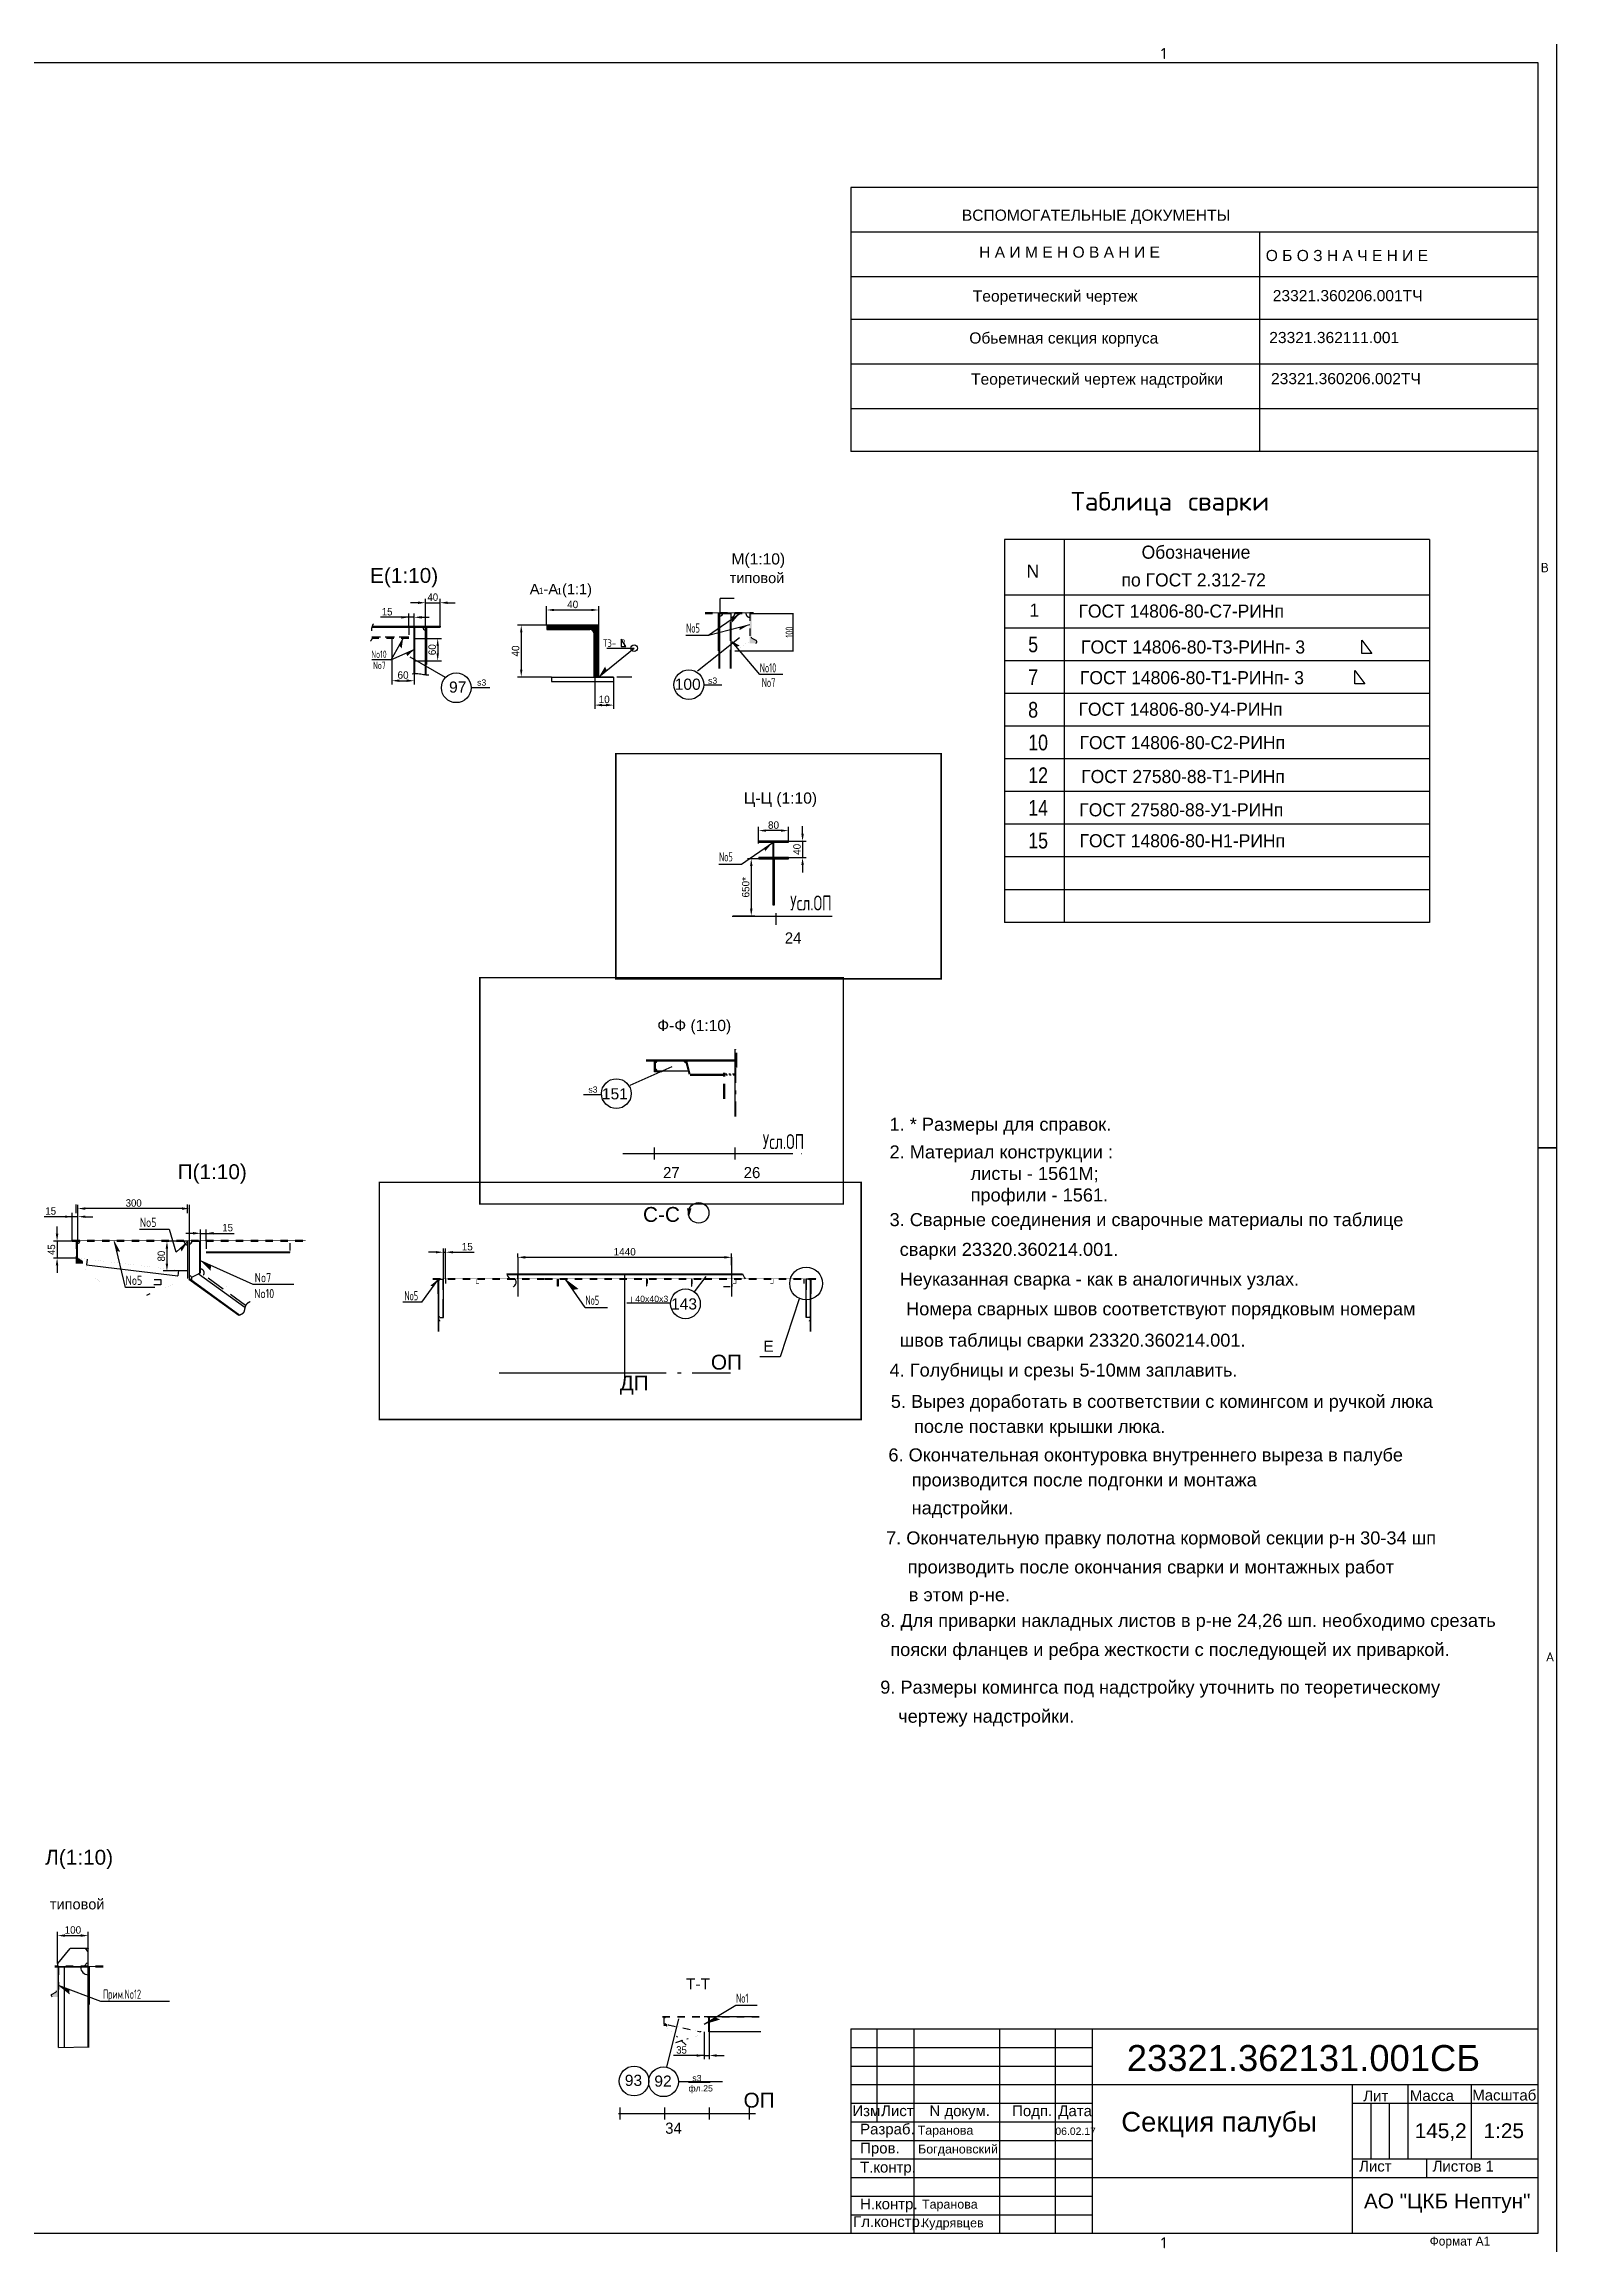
# Model space of a CAD drawing. Header units: millimetres. Extents: x -19561 to 47775, y 28910 to 69910.
# Drawn here: x 31040 to 41215, y 52825 to 67675 of the extents above; entities that cross this region are included whole.
import ezdxf
from ezdxf.enums import TextEntityAlignment as Align

# ---------------------------------------------------------------- set-up
doc = ezdxf.new("R2010")
doc.units = ezdxf.units.MM
doc.header["$MEASUREMENT"] = 0
for name, pattern in [('DASH2', [1300, 1125, -75, 25, -75]), ('DASH5', [225, 100, -50, 25, -50]), ('DASH6', [25, 12.5, -12.5]), ('K5LT32768', [0]), ('K5LT32769', [0]), ('K5LT32770', [100, 50, -50]), ('K5LT32771', [1300, 1125, -75, 25, -75]), ('K5LT32772', [187.5, 125, -62.5]), ('K5LT32774', [0]), ('K5LT32777', [95.25, 63.5, -31.75]), ('K5LT32779', [25, 12.5, -12.5]), ('K5LT_THIN', [0])]:
    doc.linetypes.add(name, pattern=pattern)
doc.layers.add('РАЗМЕРЫ', color=3, linetype='Continuous', true_color=0x00ff00)
doc.styles.add('2_5', font='txt.shx', dxfattribs={"height": 2.5})
doc.styles.add('3', font='txt.shx', dxfattribs={"height": 3})
doc.styles.add('5', font='txt.shx', dxfattribs={"height": 5})
doc.styles.add('Arial', font='arial.ttf')
doc.styles.add('KDIMTEXTSTYLE', font='GOST_AU.SHX', dxfattribs={"width": 0.96, "oblique": 15, "height": 5})
doc.styles.add('KTEXTSTYLE', font='GOST_AU.SHX', dxfattribs={"width": 0.96, "height": 5})
doc.styles.add('style5', font='arial.ttf', dxfattribs={"height": 3})
doc.dimstyles.new('EAG_DIM_J-8_F-1_N-107_A-16-00_S-0-0_T-0', dxfattribs={"dimtxt": 0.1, "dimasz": 75, "dimexe": 0.18, "dimexo": 0, "dimgap": 0.1, "dimtad": 1, "dimdec": 0, "dimdsep": 46, "dimtxsty": 'Standard', "dimblk1": 'NONE', "dimblk2": 'NONE', "dimsah": 1, "dimcen": 0.09, "dimse1": 1, "dimse2": 1, "dimclrt": 4, "dimadec": 0, "dimazin": 3, "dimtfac": 1, "dimtdec": 4, "dimtix": 1, "dimtofl": 0, "dimtmove": 0, "dimatfit": 1, "dimfxl": 1, "dimtolj": 1, "dimtzin": 0, "dimarcsym": 0})
doc.dimstyles.new('KDIMSTYLE (1.00)', dxfattribs={"dimtxt": 5, "dimasz": 1, "dimexe": 2, "dimexo": 0, "dimgap": 1, "dimtad": 1, "dimtxsty": 'KDIMTEXTSTYLE', "dimsah": 1, "dimcen": 0, "dimdle": 1, "dimadec": 0, "dimazin": 0, "dimtfac": 0.667, "dimtmove": 0, "dimatfit": 3, "dimfxl": 1, "dimtvp": 1, "dimtolj": 1, "dimtzin": 0, "dimarcsym": 0})
doc.dimstyles.new('seatech', dxfattribs={"dimscale": 20, "dimtxt": 2.5, "dimasz": 2.5, "dimexe": 1.25, "dimexo": 0, "dimtad": 1, "dimdec": 0, "dimtxsty": 'Standard', "dimcen": 2.5, "dimclrd": 7, "dimclre": 7, "dimclrt": 4, "dimadec": 0, "dimazin": 0, "dimtfac": 1, "dimtdec": 0, "dimtmove": 0, "dimatfit": 3, "dimfxl": 1.25, "dimarcsym": 0})

msp = doc.modelspace()

# ---------------------------------------------------------------- texts
at = {"color": 6}
for s, height, style, p in [('1', 75, '3', (38550.68263, 67552.86364)), ('B', 62.5, '2_5', (41106.92223, 64104.38943)), ('A', 62.5, '2_5', (41140.12877, 56777.28418))]:
    msp.add_text(s, height=height, dxfattribs=dict(at, style=style)).set_placement(p, align=Align.BOTTOM_LEFT)
at = {"style": 'style5'}
msp.add_text('ВСПОМОГАТЕЛЬНЫЕ ДОКУМЕНТЫ', height=75, dxfattribs=at).set_placement((37213.0344, 66487.07328))
at = {"linetype": 'ByBlock', "style": 'style5'}
for s, p in [('Н А И М Е Н О В А Н И Е', (37329.09193, 66238.63951)), ('О Б О З Н А Ч Е Н И Е', (39257.01227, 66215.91712)), ('Теоретический чертеж', (37286.38312, 65943.16567)), ('23321.360206.001ТЧ', (39304.06096, 65946.18348)), ('Обьемная секция корпуса', (37262.84345, 65661.19611)), ('23321.362111.001', (39280.5213, 65664.21392)), ('23321.360206.002ТЧ', (39292.29126, 65387.80145))]:
    msp.add_text(s, height=75, dxfattribs=at).set_placement(p)
at = {"color": 1, "linetype": 'ByBlock', "style": 'Arial'}
msp.add_text('Теоретический чертеж надстройки', height=75, dxfattribs=at).set_placement((37274.61341, 65384.78364))
at = {"color": 0}
for s, height, style, p in [('Таблица сварки', 125, '5', (37947.27456, 64537.47342)), ('1', 42, 'style5', (34366.46409, 63976.03039)), ('1', 42, 'style5', (34489.04666, 63974.08517)), ('типовой', 70, 'Arial', (35650.98989, 64049.51726)), ('s3', 42, 'style5', (35505.31626, 63372.79093)), ('s3', 42, 'style5', (33951.76638, 63359.90848)), ('s3', 42, 'style5', (34700.36781, 60621.87594)), ('40x40x3', 42, 'style5', (35016.09324, 59214.24368)), ('типовой', 70, 'Arial', (31078.10857, 55128.56794)), ('фл.25', 42, 'style5', (35374.09265, 53903.89007)), ('s3', 42, 'style5', (35399.84425, 53972.62188)), ('Лит', 72, 'Arial', (39913.24994, 53838.14387)), ('Масса', 72, 'Arial', (40226.83352, 53840.08632)), ('Масштаб', 72, 'Arial', (40646.30982, 53843.16016)), ('ОП', 100, 'Arial', (35744.16251, 53795.21885)), ('Изм.', 72, 'Arial', (36476.27793, 53737.75277)), ('Лист', 72, 'Arial', (36670.12721, 53737.75277)), ('N докум.', 72, 'Arial', (36995.10982, 53737.75277)), ('Подп.', 72, 'Arial', (37551.00114, 53737.75277)), ('Дата', 72, 'Arial', (37861.73014, 53737.75277)), ('Разраб.', 72, 'Arial', (36528.72386, 53615.0471)), ('Таранова', 60, 'Arial', (36915.31278, 53613.04256)), ('06.02.17', 50, 'Arial', (37842.07673, 53611.37563)), ('145,2', 100, 'Arial', (40258.92265, 53589.75421)), ('1:25', 100, 'Arial', (40722.17001, 53589.75421)), ('Пров.', 72, 'Arial', (36528.72386, 53486.87775)), ('Богдановский', 60, 'Arial', (36918.39434, 53486.76157)), ('Т.контр.', 72, 'Arial', (36528.72386, 53358.70838)), ('Лист ', 72, 'Arial', (39884.76734, 53365.28702)), ('Листов', 72, 'Arial', (40379.55078, 53365.28702)), ('Листов 1', 72, 'Arial', (40379.55078, 53365.28702)), ('Н.контр.', 72, 'Arial', (36528.72386, 53111.5246)), ('Таранова', 60, 'Arial', (36944.7441, 53115.64345)), ('AO "ЦКБ Нептун"', 100, 'Arial', (39917.50168, 53116.78001)), ('Гл.констр.', 72, 'Arial', (36481.59565, 52992.51019)), ('Кудрявцев', 60, 'Arial', (36944.02497, 52989.97556))]:
    msp.add_text(s, height=height, dxfattribs=dict(at, style=style)).set_placement(p)
at = {"color": 0, "linetype": 'Continuous'}
for s, p in [('Обозначение', (38421.88882, 64213.96628)), ('N', (37648.25469, 64086.56581)), ('по ГОСТ 2.312-72', (38286.79545, 64027.20524))]:
    msp.add_text(s, height=88, dxfattribs=at).set_placement(p)
at = {"color": 0, "style": 'Arial'}
for s, p in [('E(1:10)', (33461.17809, 64151.42169)), ('П(1:10)', (32170.42952, 60140.50539)), ('Л(1:10)', (31275.22411, 55529.24736))]:
    msp.add_text(s, height=100, dxfattribs=at).set_placement(p, align=Align.TOP_CENTER)
at = {"color": 0, "linetype": 'Continuous', "style": 'Arial'}
for s, p in [('M(1:10)', (35843.62338, 64250.00276)), ('E', (35912.21669, 58954.29038))]:
    msp.add_text(s, height=75, dxfattribs=at).set_placement(p, align=Align.TOP_CENTER)
at = {"style": 'style5'}
msp.add_text('A -A (1:1)', height=70, dxfattribs=at).set_placement((34515.52899, 64044.84139), align=Align.TOP_CENTER)
at = {"color": 0, "linetype": 'Continuous'}
for s, p in [('1', (37667.75972, 63797.56363)), ('ГОСТ 14806-80-С7-РИНп', (37997.19066, 63791.22719)), ('ГОСТ 14806-80-T3-РИНп- 3 ', (38014.6654, 63549.7456)), ('ГОСТ 14806-80-T1-РИНп- 3 ', (38007.0824, 63343.36206)), ('ГОСТ 14806-80-У4-РИНп', (37997.19066, 63131.22719)), ('ГОСТ 14806-80-С2-РИНп', (38004.1633, 62906.61259)), ('ГОСТ 27580-88-T1-РИНп', (38015.30113, 62678.52736)), ('ГОСТ 27580-88-У1-РИНп', (38002.63819, 62454.48533)), ('ГОСТ 14806-80-H1-РИНп', (38004.1633, 62246.61259))]:
    msp.add_text(s, height=88, dxfattribs=at).set_placement(p, align=Align.BOTTOM_LEFT)
at = {"color": 0, "style": 'KTEXTSTYLE'}
for s, height, width, p in [('No5', 62.5, 0.765, (35358.40966, 63716.32054)), ('No10', 50, 0.765, (33240.44785, 63546.21893)), ('No7', 50, 0.765, (33252.21063, 63471.41957)), ('No10', 62.5, 0.765, (35853.9566, 63448.62798)), ('No7', 62.5, 0.765, (35867.15244, 63349.8126)), ('No5', 62.5, 0.765, (35579.74795, 62177.39973)), ('No5', 62.5, 0.965, (31683.27, 59718.75034)), ('No7', 62.5, 0.965, (32456.11529, 59347.05079)), ('No5', 62.5, 0.965, (31587.48943, 59328.60349)), ('No10', 62.5, 0.965, (32452.71641, 59239.88128)), ('No5', 62.5, 0.765, (33463.27961, 59225.31268)), ('No5', 62.5, 0.765, (34680.95628, 59194.55667)), ('Прим.No12', 62.5, 0.765, (31435.50364, 54527.02531)), ('No1', 62.5, 0.765, (35694.43174, 54500.0724))]:
    msp.add_text(s, height=height, dxfattribs=dict(at, width=width)).set_placement(p)
at = {"color": 0}
for s, height, style, width, p in [('Т3- 3', 50, '2_5', 0.8, (34799.43841, 63605.9275)), ('Усл.ОП', 100, '5', 0.7, (36057.53256, 61817.9588)), ('Усл.ОП', 100, '5', 0.7, (35872.97843, 60213.0612))]:
    msp.add_text(s, height=height, dxfattribs=dict(at, style=style, width=width)).set_placement(p, align=Align.BOTTOM_LEFT)
at = {"color": 0, "width": 0.85}
for s, p in [('5', (37658.90936, 63584.882)), ('7', (37658.90936, 63364.882)), ('8', (37658.90936, 63144.882)), ('10', (37658.90936, 62924.882)), ('12', (37658.90936, 62704.882)), ('14', (37658.90936, 62484.882)), ('15', (37658.90936, 62264.882))]:
    msp.add_text(s, height=105.6, dxfattribs=at).set_placement(p)
at = {"color": 2, "style": 'style5'}
for s, p in [('97', (33763.44778, 63313.014)), ('100', (35281.32186, 63332.23671)), ('151', (34791.42472, 60577.16618)), ('143', (35256.46956, 59163.59004)), ('93', (34945.67115, 53941.15895)), ('92', (35144.21063, 53936.0053))]:
    msp.add_text(s, height=75, dxfattribs=at).set_placement(p)
at = {"color": 6, "linetype": 'Continuous', "style": 'Arial'}
msp.add_text('Ц-Ц (1:10)', height=75, dxfattribs=at).set_placement((35992.52242, 62641.35886), align=Align.TOP_CENTER)
at = {"color": 0, "linetype": 'Continuous'}
for s, p in [('24', (36077.74287, 61700.36874)), ('27', (35258.78165, 60122.31007)), ('26', (35801.28165, 60122.31007)), ('34', (35273.14894, 53694.19635))]:
    msp.add_text(s, height=75, dxfattribs=at).set_placement(p, align=Align.TOP_CENTER)
at = {"color": 192, "linetype": 'Continuous', "style": 'Arial'}
msp.add_text('Ф-Ф (1:10)', height=75, dxfattribs=at).set_placement((35412.55294, 61111.7001), align=Align.TOP_CENTER)
at = {"color": 0, "linetype": 'Continuous', "style": 'Arial'}
for s, p in [('1. * Размеры для справок.', (36726.6732, 60453.58999)), ('2. Материал конструкции :', (36726.6732, 60267.5638)), ('листы - 1561М;', (37271.65752, 60122.67462)), ('профили - 1561.', (37271.65752, 59977.78543)), ('3. Сварные соединения и сварочные материалы по таблице ', (36726.6732, 59812.04382)), ('  сварки 23320.360214.001.', (36726.6732, 59612.04382)), ('  Неуказанная сварка - как в аналогичных узлах.', (36726.6732, 59412.04382)), (' Номера сварных швов соответствуют порядковым номерам', (36803.79516, 59212.04382)), ('  швов таблицы сварки 23320.360214.001.', (36726.6732, 59001.1979)), ('4. Голубницы и срезы 5-10мм заплавить.', (36726.6732, 58800.27674)), ('5. Вырез доработать в соответствии с комингсом и ручкой люка', (36734.94209, 58589.54292)), ('после поставки крышки люка.', (36891.32258, 58421.25698)), ('6. Окончательная окoнтуровка внутреннего выреза в палубе', (36718.74411, 58229.57191)), ('производится после подгонки и монтажа ', (36875.1246, 58061.28598)), ('надстройки.', (36875.05463, 57873.19753)), ('7. Окончательную правку полотна кормовой секции р-н 30-34 шп', (36703.0297, 57671.21281)), ('производить после окончания сварки и монтажных работ ', (36847.93879, 57475.7759)), ('в этом р-не.', (36855.66862, 57288.99909)), ('8. Для приварки накладных листов в р-не 24,26 шп. необходимо срезать', (36663.85778, 57115.76947)), ('  пояски фланцев и ребра жесткости с последующей их приваркой.', (36663.85778, 56920.33257)), ('9. Размеры комингса под надстройку уточнить по теоретическому ', (36663.85778, 56667.12367)), ('чертежу надстройки.', (36784.72463, 56471.6873))]:
    msp.add_text(s, height=87.5, dxfattribs=at).set_placement(p, align=Align.TOP_LEFT)
at = {"color": 3, "style": 'Arial'}
msp.add_text('С-С', height=100, dxfattribs=at).set_placement((35068.05207, 59753.26356))
at = {"color": 0}
for s, height, style, p in [('ОП', 100, 'Arial', (35524.67184, 58729.66091)), ('ДП', 100, 'Arial', (34911.3579, 58589.70917)), ('23321.362131.001СБ', 175, 'Arial', (38322.61928, 53988.70703)), ('Cекция палубы ', 132, 'Arial', (38285.34072, 53594.54606)), ('1', 75, '3', (38550.68263, 52826.49902))]:
    msp.add_text(s, height=height, dxfattribs=dict(at, style=style)).set_placement(p, align=Align.BOTTOM_LEFT)
at = {"color": 156, "linetype": 'Continuous', "style": 'Arial'}
msp.add_text('T-T', height=75, dxfattribs=at).set_placement((35437.72624, 54664.92689), align=Align.TOP_CENTER)
at = {"color": 0}
msp.add_text('Формат А1', height=60, dxfattribs=at).set_placement((40359.77743, 52867.37019))

# ---------------------------------------------------------------- blocks, each defined once
blk = doc.blocks.new('*D2234')
at = {"color": 7, "lineweight": -2}
for p, q in [((33554, 63918), (33504, 63918)), ((33604, 63752), (33604, 63943)), ((33604, 63918), (33704, 63918)), ((33704, 63760), (33704, 63943)), ((33754, 63918), (33804, 63918))]:
    blk.add_line(p, q, dxfattribs=at)
at = {"color": 7}
for points in [[(33554, 63909), (33554, 63926), (33604, 63918)], [(33754, 63926), (33754, 63909), (33704, 63918)]]:
    blk.add_solid(points, dxfattribs=at)
at = {"layer": 'Defpoints', "color": 0}
for p in [(33704, 63918), (33604, 63752), (33704, 63760)]:
    blk.add_point(p, dxfattribs=at)
at = {"color": 4, "ltscale": 20, "insert": (33654, 63955), "char_height": 50, "attachment_point": 5}
blk.add_mtext('\\H50.0;\\W0.965;\\Q0;\\H50.0;\\W0.965;\\Q0;\\Q0;40', dxfattribs=at)
blk = doc.blocks.new('*D2235')
at = {"color": 7, "lineweight": -2}
for p, q in [((33492, 63820), (33302, 63820)), ((33442, 63820), (33392, 63820)), ((33492, 63752), (33492, 63845)), ((33529, 63820), (33492, 63820)), ((33529, 63752), (33529, 63845)), ((33579, 63820), (33629, 63820))]:
    blk.add_line(p, q, dxfattribs=at)
at = {"color": 7}
for points in [[(33442, 63811), (33442, 63828), (33492, 63820)], [(33579, 63828), (33579, 63811), (33529, 63820)]]:
    blk.add_solid(points, dxfattribs=at)
at = {"layer": 'Defpoints', "color": 0}
for p in [(33492, 63820), (33492, 63752), (33529, 63752)]:
    blk.add_point(p, dxfattribs=at)
at = {"color": 4, "ltscale": 20, "insert": (33347, 63857), "char_height": 50, "attachment_point": 5}
blk.add_mtext('\\H50.0;\\W0.965;\\Q0;\\H50.0;\\W0.965;\\Q0;\\Q0;15', dxfattribs=at)
blk = doc.blocks.new('*D2236')
at = {"color": 7, "lineweight": -2}
for p, q in [((33379, 63677), (33379, 63368)), ((33529, 63677), (33529, 63368)), ((33429, 63393), (33479, 63393))]:
    blk.add_line(p, q, dxfattribs=at)
at = {"color": 7}
for points in [[(33429, 63402), (33429, 63385), (33379, 63393)], [(33479, 63385), (33479, 63402), (33529, 63393)]]:
    blk.add_solid(points, dxfattribs=at)
at = {"layer": 'Defpoints', "color": 0}
for p in [(33379, 63677), (33529, 63677), (33529, 63393)]:
    blk.add_point(p, dxfattribs=at)
at = {"color": 4, "ltscale": 20, "insert": (33454, 63431), "char_height": 50, "attachment_point": 5}
blk.add_mtext('60', dxfattribs=at)
blk = doc.blocks.new('*D2237')
at = {"color": 7, "lineweight": -2}
for p, q in [((33529, 63677), (33712, 63677)), ((33687, 63627), (33687, 63577)), ((33529, 63527), (33712, 63527))]:
    blk.add_line(p, q, dxfattribs=at)
at = {"color": 7}
for points in [[(33695, 63627), (33679, 63627), (33687, 63677)], [(33679, 63577), (33695, 63577), (33687, 63527)]]:
    blk.add_solid(points, dxfattribs=at)
at = {"layer": 'Defpoints', "color": 0}
for p in [(33529, 63677), (33529, 63527), (33687, 63527)]:
    blk.add_point(p, dxfattribs=at)
at = {"color": 4, "ltscale": 20, "insert": (33650, 63602), "char_height": 50, "attachment_point": 5, "rotation": 90}
blk.add_mtext('60', dxfattribs=at)
blk = doc.blocks.new('*D2239')
at = {"color": 7, "lineweight": -2}
for p, q in [((33675, 59549), (33625, 59549)), ((33725, 59370), (33725, 59574)), ((33725, 59549), (33740, 59549)), ((33740, 59370), (33740, 59574)), ((33790, 59549), (33932, 59549))]:
    blk.add_line(p, q, dxfattribs=at)
at = {"color": 7}
for points in [[(33675, 59541), (33675, 59557), (33725, 59549)], [(33790, 59557), (33790, 59541), (33740, 59549)]]:
    blk.add_solid(points, dxfattribs=at)
at = {"layer": 'Defpoints', "color": 0}
for p in [(33740, 59549), (33725, 59370), (33740, 59370)]:
    blk.add_point(p, dxfattribs=at)
at = {"color": 4, "ltscale": 20, "insert": (33886, 59586), "char_height": 50, "attachment_point": 5}
blk.add_mtext('15', dxfattribs=at)
blk = doc.blocks.new('*D2240')
at = {"color": 7, "lineweight": -2}
for p, q in [((34226, 59515), (34226, 59540)), ((34276, 59515), (35614, 59515)), ((35664, 59461), (35664, 59540))]:
    blk.add_line(p, q, dxfattribs=at)
at = {"color": 7}
for points in [[(34276, 59523), (34276, 59506), (34226, 59515)], [(35614, 59506), (35614, 59523), (35664, 59515)]]:
    blk.add_solid(points, dxfattribs=at)
at = {"layer": 'Defpoints', "color": 0}
for p in [(34226, 59515), (35664, 59515), (35664, 59461)]:
    blk.add_point(p, dxfattribs=at)
at = {"color": 4, "ltscale": 20, "insert": (34945, 59552), "char_height": 50, "attachment_point": 5}
blk.add_mtext('1440', dxfattribs=at)
blk = doc.blocks.new('KDIMARROW_01')
blk.add_hatch(color=0).paths.add_polyline_path([(0, 0), (-5, 1), (-4, 0), (-5, -1)])
at = {"color": 0, "linetype": 'K5LT_THIN', "lineweight": 18}
for p, q in [((-4, 0), (-5, 1)), ((-5, 1), (0, 0)), ((0, 0), (-5, -1)), ((-5, -1), (-4, 0))]:
    blk.add_line(p, q, dxfattribs=at)
at = {"layer": 'РАЗМЕРЫ', "color": 0, "linetype": 'K5LT_THIN', "lineweight": 18}
blk.add_line((0, 0), (-1, 0), dxfattribs=at)
blk = doc.blocks.new('*D2243')
at = {"color": 0, "lineweight": -2}
for p, q in [((35811, 63845), (36080, 63845)), ((36078, 63596), (36078, 63844)), ((35686, 63595), (36080, 63595))]:
    blk.add_line(p, q, dxfattribs=at)
at = {"layer": 'Defpoints', "color": 0}
for p in [(35811, 63845), (36078, 63845), (35686, 63595)]:
    blk.add_point(p, dxfattribs=at)
at = {"color": 0, "lineweight": -2}
for p, rotation in [((36078, 63845), 90), ((36078, 63595), 270)]:
    blk.add_blockref('KDIMARROW_01', p, dxfattribs=dict(at, rotation=rotation))
at = {"color": 7, "ltscale": 20, "insert": (36052, 63720), "char_height": 5, "attachment_point": 5, "rotation": 90, "style": 'KDIMTEXTSTYLE'}
blk.add_mtext('\\A1;\\H50.0;\\W0.965;\\Q0;\\H50.0;\\W0.965;\\Q0;\\Q0;100', dxfattribs=at)
blk = doc.blocks.new('*D2275')
at = {"color": 7, "linetype": 'Continuous', "lineweight": -2}
for p, q in [((31130, 54765), (31130, 54977)), ((31180, 54952), (31286, 54952)), ((31336, 54739), (31336, 54977))]:
    blk.add_line(p, q, dxfattribs=at)
at = {"color": 7}
for points in [[(31180, 54961), (31180, 54944), (31130, 54952)], [(31286, 54944), (31286, 54961), (31336, 54952)]]:
    blk.add_solid(points, dxfattribs=at)
at = {"layer": 'Defpoints', "color": 0}
for p in [(31336, 54952), (31130, 54765), (31336, 54739)]:
    blk.add_point(p, dxfattribs=at)
at = {"color": 4, "ltscale": 20, "insert": (31233, 54990), "char_height": 50, "attachment_point": 5}
blk.add_mtext('100', dxfattribs=at)
blk = doc.blocks.new('*D2297')
at = {"color": 7, "lineweight": -2}
for p, q in [((34743, 63416), (34743, 63204)), ((34870, 63418), (34870, 63204)), ((34793, 63229), (34820, 63229))]:
    blk.add_line(p, q, dxfattribs=at)
at = {"color": 7}
for points in [[(34793, 63238), (34793, 63221), (34743, 63229)], [(34820, 63221), (34820, 63238), (34870, 63229)]]:
    blk.add_solid(points, dxfattribs=at)
at = {"layer": 'Defpoints', "color": 0}
for p in [(34743, 63416), (34870, 63418), (34870, 63229)]:
    blk.add_point(p, dxfattribs=at)
at = {"color": 4, "ltscale": 20, "insert": (34807, 63267), "char_height": 50, "attachment_point": 5}
blk.add_mtext('10', dxfattribs=at)
blk = doc.blocks.new('*D2298')
at = {"color": 7, "lineweight": -2}
for p, q in [((34420, 63768), (34224, 63768)), ((34249, 63718), (34249, 63468)), ((34452, 63418), (34224, 63418))]:
    blk.add_line(p, q, dxfattribs=at)
at = {"color": 7}
for points in [[(34257, 63718), (34241, 63718), (34249, 63768)], [(34241, 63468), (34257, 63468), (34249, 63418)]]:
    blk.add_solid(points, dxfattribs=at)
at = {"layer": 'Defpoints', "color": 0}
for p in [(34420, 63768), (34249, 63418), (34452, 63418)]:
    blk.add_point(p, dxfattribs=at)
at = {"color": 4, "ltscale": 20, "insert": (34211, 63593), "char_height": 50, "attachment_point": 5, "rotation": 90}
blk.add_mtext('40', dxfattribs=at)
blk = doc.blocks.new('*D2299')
at = {"color": 7, "lineweight": -2}
for p, q in [((34420, 63768), (34420, 63894)), ((34470, 63869), (34720, 63869)), ((34770, 63768), (34770, 63894))]:
    blk.add_line(p, q, dxfattribs=at)
at = {"color": 7}
for points in [[(34470, 63877), (34470, 63861), (34420, 63869)], [(34720, 63861), (34720, 63877), (34770, 63869)]]:
    blk.add_solid(points, dxfattribs=at)
at = {"layer": 'Defpoints', "color": 0}
for p in [(34770, 63869), (34420, 63768), (34770, 63768)]:
    blk.add_point(p, dxfattribs=at)
at = {"color": 4, "ltscale": 20, "insert": (34595, 63906), "char_height": 50, "attachment_point": 5}
blk.add_mtext('40', dxfattribs=at)
blk = doc.blocks.new('*D2300')
at = {"color": 7, "lineweight": -2}
for p, q in [((31267, 59623), (31267, 59868)), ((32017, 59623), (32017, 59868)), ((31967, 59843), (31317, 59843))]:
    blk.add_line(p, q, dxfattribs=at)
at = {"color": 7}
for points in [[(31317, 59851), (31317, 59834), (31267, 59843)], [(31967, 59834), (31967, 59851), (32017, 59843)]]:
    blk.add_solid(points, dxfattribs=at)
at = {"layer": 'Defpoints', "color": 0}
for p in [(31267, 59843), (31267, 59623), (32017, 59623)]:
    blk.add_point(p, dxfattribs=at)
at = {"color": 4, "ltscale": 20, "insert": (31642, 59880), "char_height": 50, "attachment_point": 5}
blk.add_mtext('\\H50.0;\\W0.965;\\Q0;\\H50.0;\\W0.965;\\Q0;\\Q0;300', dxfattribs=at)
blk = doc.blocks.new('*D2301')
at = {"color": 7, "lineweight": -2}
for p, q in [((31127, 59673), (31127, 59723)), ((31229, 59623), (31102, 59623)), ((31127, 59623), (31127, 59510)), ((31267, 59510), (31102, 59510)), ((31127, 59460), (31127, 59410))]:
    blk.add_line(p, q, dxfattribs=at)
at = {"color": 7}
for points in [[(31118, 59673), (31135, 59673), (31127, 59623)], [(31135, 59460), (31118, 59460), (31127, 59510)]]:
    blk.add_solid(points, dxfattribs=at)
at = {"layer": 'Defpoints', "color": 0}
for p in [(31229, 59623), (31127, 59510), (31267, 59510)]:
    blk.add_point(p, dxfattribs=at)
at = {"color": 4, "ltscale": 20, "insert": (31089, 59566), "char_height": 50, "attachment_point": 5, "rotation": 90}
blk.add_mtext('\\H50.0;\\W0.965;\\Q0;\\H50.0;\\W0.965;\\Q0;\\Q0;45', dxfattribs=at)
blk = doc.blocks.new('*D2302')
at = {"color": 7, "lineweight": -2}
for p, q in [((31229, 59788), (31040, 59788)), ((31179, 59788), (31129, 59788)), ((31229, 59630), (31229, 59813)), ((31267, 59788), (31229, 59788)), ((31267, 59719), (31267, 59813)), ((31317, 59788), (31367, 59788))]:
    blk.add_line(p, q, dxfattribs=at)
at = {"color": 7}
for points in [[(31179, 59780), (31179, 59796), (31229, 59788)], [(31317, 59796), (31317, 59780), (31267, 59788)]]:
    blk.add_solid(points, dxfattribs=at)
at = {"layer": 'Defpoints', "color": 0}
for p in [(31229, 59788), (31267, 59719), (31229, 59630)]:
    blk.add_point(p, dxfattribs=at)
at = {"color": 4, "ltscale": 20, "insert": (31084, 59826), "char_height": 50, "attachment_point": 5}
blk.add_mtext('\\H50.0;\\W0.965;\\Q0;\\H50.0;\\W0.965;\\Q0;\\Q0;15', dxfattribs=at)
blk = doc.blocks.new('*D2303')
at = {"color": 7, "lineweight": -2}
for p, q in [((32007, 59623), (31841, 59623)), ((31866, 59573), (31866, 59473)), ((32007, 59423), (31841, 59423))]:
    blk.add_line(p, q, dxfattribs=at)
at = {"color": 7}
for points in [[(31874, 59573), (31857, 59573), (31866, 59623)], [(31857, 59473), (31874, 59473), (31866, 59423)]]:
    blk.add_solid(points, dxfattribs=at)
at = {"layer": 'Defpoints', "color": 0}
for p in [(32007, 59623), (31866, 59423), (32007, 59423)]:
    blk.add_point(p, dxfattribs=at)
at = {"color": 4, "ltscale": 20, "insert": (31828, 59523), "char_height": 50, "attachment_point": 5, "rotation": 90}
blk.add_mtext('\\H50.0;\\W0.965;\\Q0;\\H50.0;\\W0.965;\\Q0;\\Q0;80', dxfattribs=at)
blk = doc.blocks.new('*D2304')
at = {"color": 7, "lineweight": -2}
for p, q in [((32092, 59623), (32092, 59701)), ((32129, 59623), (32129, 59701)), ((32042, 59676), (31992, 59676)), ((32092, 59676), (32129, 59676)), ((32129, 59676), (32318, 59676)), ((32179, 59676), (32229, 59676))]:
    blk.add_line(p, q, dxfattribs=at)
at = {"color": 7}
for points in [[(32042, 59668), (32042, 59685), (32092, 59676)], [(32179, 59685), (32179, 59668), (32129, 59676)]]:
    blk.add_solid(points, dxfattribs=at)
at = {"layer": 'Defpoints', "color": 0}
for p in [(32092, 59623), (32129, 59676), (32129, 59623)]:
    blk.add_point(p, dxfattribs=at)
at = {"color": 4, "ltscale": 20, "insert": (32274, 59714), "char_height": 50, "attachment_point": 5}
blk.add_mtext('\\H50.0;\\W0.965;\\Q0;\\H50.0;\\W0.965;\\Q0;\\Q0;15', dxfattribs=at)
blk = doc.blocks.new('*D2309')
at = {"color": 7, "lineweight": -2}
for p, q in [((35479, 54305), (35479, 54121)), ((35514, 54307), (35514, 54121)), ((35479, 54146), (35274, 54146)), ((35429, 54146), (35379, 54146)), ((35479, 54146), (35514, 54146)), ((35564, 54146), (35614, 54146))]:
    blk.add_line(p, q, dxfattribs=at)
at = {"color": 7}
for points in [[(35429, 54137), (35429, 54154), (35479, 54146)], [(35564, 54154), (35564, 54137), (35514, 54146)]]:
    blk.add_solid(points, dxfattribs=at)
at = {"layer": 'Defpoints', "color": 0}
for p in [(35479, 54305), (35514, 54307), (35514, 54146)]:
    blk.add_point(p, dxfattribs=at)
at = {"color": 4, "ltscale": 20, "insert": (35327, 54183), "char_height": 50, "attachment_point": 5}
blk.add_mtext('\\H50.0;\\W0.965;\\Q0;\\H50.0;\\W0.965;\\Q0;\\Q0;35', dxfattribs=at)
blk = doc.blocks.new('*D2314')
at = {"color": 0, "linetype": 'Continuous', "lineweight": -2}
blk.add_line((35263, 60795), (34980, 60671), dxfattribs=at)
at = {"layer": 'Defpoints', "color": 0}
for p in [(35263, 60795), (34980, 60671), (34980, 60671)]:
    blk.add_point(p, dxfattribs=at)
blk = doc.blocks.new('_NONE')
blk = doc.blocks.new('*D2315')
at = {"color": 7, "lineweight": -2}
for p, q in [((35846, 62299), (35846, 62410)), ((35996, 62385), (35896, 62385)), ((36046, 62314), (36046, 62410))]:
    blk.add_line(p, q, dxfattribs=at)
at = {"color": 7}
for points in [[(35896, 62393), (35896, 62377), (35846, 62385)], [(35996, 62377), (35996, 62393), (36046, 62385)]]:
    blk.add_solid(points, dxfattribs=at)
at = {"layer": 'Defpoints', "color": 0}
for p in [(35846, 62385), (35846, 62299), (36046, 62314)]:
    blk.add_point(p, dxfattribs=at)
at = {"color": 4, "ltscale": 20, "insert": (35946, 62422), "char_height": 50, "attachment_point": 5}
blk.add_mtext('80', dxfattribs=at)
blk = doc.blocks.new('*D2316')
at = {"color": 7, "lineweight": -2}
for p, q in [((35848, 62196), (35771, 62196)), ((35796, 62146), (35796, 61861)), ((35674, 61811), (35821, 61811))]:
    blk.add_line(p, q, dxfattribs=at)
at = {"color": 7}
for points in [[(35805, 62146), (35788, 62146), (35796, 62196)], [(35788, 61861), (35805, 61861), (35796, 61811)]]:
    blk.add_solid(points, dxfattribs=at)
at = {"layer": 'Defpoints', "color": 0}
for p in [(35848, 62196), (35674, 61811), (35796, 61811)]:
    blk.add_point(p, dxfattribs=at)
at = {"color": 4, "ltscale": 20, "insert": (35759, 62004), "char_height": 50, "attachment_point": 5, "rotation": 90}
blk.add_mtext('650*', dxfattribs=at)
blk = doc.blocks.new('*D2317')
at = {"color": 7, "lineweight": -2}
for p, q in [((36141, 62364), (36141, 62414)), ((35861, 62314), (36166, 62314)), ((36141, 62314), (36141, 62203)), ((35846, 62203), (36166, 62203)), ((36141, 62153), (36141, 62103))]:
    blk.add_line(p, q, dxfattribs=at)
at = {"color": 7}
for points in [[(36133, 62364), (36150, 62364), (36141, 62314)], [(36150, 62153), (36133, 62153), (36141, 62203)]]:
    blk.add_solid(points, dxfattribs=at)
at = {"layer": 'Defpoints', "color": 0}
for p in [(35861, 62314), (35846, 62203), (36141, 62203)]:
    blk.add_point(p, dxfattribs=at)
at = {"color": 4, "ltscale": 20, "insert": (36104, 62259), "char_height": 50, "attachment_point": 5, "rotation": 90}
blk.add_mtext('40', dxfattribs=at)

# ---------------------------------------------------------------- dimensions: what is measured, and where the dimension line sits
at = {"color": 0}
for base, p1, p2, text, picture, middle in [((33491.79009, 63819.56975), (33529.29009, 63752.42787), (33491.79009, 63752.42787), '\\H50.0;\\W0.965;\\Q0;\\H50.0;\\W0.965;\\Q0;\\Q0;15', '*D2235', (33347.12342, 63819.56975)), ((33704.29009, 63917.6503), (33604.29009, 63752.42787), (33704.29009, 63759.92787), '\\H50.0;\\W0.965;\\Q0;\\H50.0;\\W0.965;\\Q0;\\Q0;40', '*D2234', (33654.29009, 63917.6503)), ((31229.13126, 59788.0227), (31266.63126, 59718.80542), (31229.13126, 59630.02537), '\\H50.0;\\W0.965;\\Q0;\\H50.0;\\W0.965;\\Q0;\\Q0;15', '*D2302', (31084.46459, 59788.0227)), ((31266.63126, 59842.72017), (32016.63126, 59622.52537), (31266.63126, 59622.52537), '\\H50.0;\\W0.965;\\Q0;\\H50.0;\\W0.965;\\Q0;\\Q0;300', '*D2300', (31641.63126, 59842.72017)), ((32129.13126, 59676.27414), (32091.63126, 59622.52537), (32129.13126, 59622.52537), '\\H50.0;\\W0.965;\\Q0;\\H50.0;\\W0.965;\\Q0;\\Q0;15', '*D2304', (32273.79793, 59676.27414)), ((35514.22153, 54145.82636), (35479.22153, 54305.33993), (35514.22153, 54307.33996), '\\H50.0;\\W0.965;\\Q0;\\H50.0;\\W0.965;\\Q0;\\Q0;35', '*D2309', (35326.5132, 54145.82636))]:
    dim = msp.add_linear_dim(base=base, p1=p1, p2=p2, text=text, dimstyle='seatech', dxfattribs=at)
    dim.commit()
    dim.dimension.update_dxf_attribs({"geometry": picture, "text_midpoint": middle, "dimtype": 160})
for base, p1, p2, text, picture, middle in [((34770.42547, 63868.87724), (34420.42547, 63767.82983), (34770.42547, 63767.82983), '40', '*D2299', (34595.42547, 63906.37724)), ((34870.42547, 63229.27451), (34743.03452, 63416.47431), (34870.42547, 63417.82983), '10', '*D2297', (34806.73, 63266.77451)), ((35846.47232, 62384.9081), (36046.47232, 62314.23965), (35846.47232, 62299.23965), '80', '*D2315', (35946.47232, 62422.4081))]:
    dim = msp.add_linear_dim(base=base, p1=p1, p2=p2, text=text, dimstyle='seatech')
    dim.commit()
    dim.dimension.update_dxf_attribs({"geometry": picture, "text_midpoint": middle})
for base, p1, p2, text, picture, middle in [((34248.95353, 63417.82983), (34420.42547, 63767.82983), (34452.41371, 63417.82983), '40', '*D2298', (34211.45353, 63592.82983)), ((35796.32258, 61811.46539), (35847.87431, 62195.70863), (35673.88691, 61811.46539), '650*', '*D2316', (35758.82258, 62003.58701))]:
    dim = msp.add_linear_dim(base=base, p1=p1, p2=p2, angle=90, text=text, dimstyle='seatech')
    dim.commit()
    dim.dimension.update_dxf_attribs({"geometry": picture, "text_midpoint": middle})
at = {"color": 7}
dim = msp.add_linear_dim(base=(36077.63425, 63845.03121), p1=(35685.66253, 63595.03121), p2=(35810.66253, 63845.03121), angle=90, text='\\H50.0;\\W0.965;\\Q0;\\H50.0;\\W0.965;\\Q0;\\Q0;100', dimstyle='KDIMSTYLE (1.00)', override={"dimexo": 0, "dimblk1": 'KDIMARROW_01', "dimblk2": 'KDIMARROW_01', "dimse1": 0, "dimse2": 0, "dimclrt": 7, "dimtolj": 1}, dxfattribs=at)
dim.commit()
dim.dimension.update_dxf_attribs({"geometry": '*D2243', "text_midpoint": (36077.63425, 63720.03121), "dimtype": 160})
at = {"color": 0}
for base, p1, p2, text, picture, middle in [((33529.29009, 63393.36947), (33379.29009, 63677.42787), (33529.29009, 63677.42787), '60', '*D2236', (33454.29009, 63430.86947)), ((35664.02125, 59514.83086), (34226.33368, 59514.83086), (35664.02125, 59461.0317), '1440', '*D2240', (34945.17746, 59552.33086))]:
    dim = msp.add_linear_dim(base=base, p1=p1, p2=p2, text=text, dimstyle='seatech', dxfattribs=at)
    dim.commit()
    dim.dimension.update_dxf_attribs({"geometry": picture, "text_midpoint": middle})
dim = msp.add_linear_dim(base=(33687.13416, 63527.42787), p1=(33529.29009, 63676.80287), p2=(33529.29009, 63527.42787), angle=90, text='60', dimstyle='seatech', dxfattribs=at)
dim.commit()
dim.dimension.update_dxf_attribs({"geometry": '*D2237', "text_midpoint": (33649.63416, 63602.11537)})
dim = msp.add_linear_dim(base=(36141.21785, 62203.16992), p1=(35861.47232, 62314.23965), p2=(35846.47232, 62203.16992), angle=90, text='40', dimstyle='seatech')
dim.commit()
dim.dimension.update_dxf_attribs({"geometry": '*D2317', "text_midpoint": (36141.21785, 62258.70478), "dimtype": 160})
at = {"color": 0, "linetype": 'Continuous'}
dim = msp.add_linear_dim(base=(34979.97493, 60670.51979), p1=(35263.13721, 60795.3101), p2=(34979.97493, 60670.51979), angle=203.783206375, text=' ', dimstyle='EAG_DIM_J-8_F-1_N-107_A-16-00_S-0-0_T-0', dxfattribs=at)
dim.commit()
dim.dimension.update_dxf_attribs({"geometry": '*D2314', "text_midpoint": (35121.55607, 60732.91494), "dimtype": 161})
at = {"color": 0}
for base, p1, p2, text, picture, middle in [((31126.74437, 59510.02537), (31229.13126, 59622.52537), (31266.63126, 59510.02537), '\\H50.0;\\W0.965;\\Q0;\\H50.0;\\W0.965;\\Q0;\\Q0;45', '*D2301', (31126.74437, 59566.27537)), ((31865.61378, 59422.52537), (32006.63126, 59622.52537), (32006.63126, 59422.52537), '\\H50.0;\\W0.965;\\Q0;\\H50.0;\\W0.965;\\Q0;\\Q0;80', '*D2303', (31865.61378, 59522.52537))]:
    dim = msp.add_linear_dim(base=base, p1=p1, p2=p2, angle=90, text=text, dimstyle='seatech', dxfattribs=at)
    dim.commit()
    dim.dimension.update_dxf_attribs({"geometry": picture, "text_midpoint": middle, "dimtype": 160})
dim = msp.add_linear_dim(base=(33740.23157, 59548.86098), p1=(33725.23157, 59370.04115), p2=(33740.23157, 59370.04115), dimstyle='seatech', dxfattribs=at)
dim.commit()
dim.dimension.update_dxf_attribs({"geometry": '*D2239', "text_midpoint": (33886.0649, 59586.36098)})
at = {"color": 0, "linetype": 'Continuous'}
dim = msp.add_linear_dim(base=(31335.8889, 54952.41294), p1=(31130.10882, 54765.05889), p2=(31335.8889, 54739.4889), text='100', dimstyle='seatech', dxfattribs=at)
dim.commit()
dim.dimension.update_dxf_attribs({"geometry": '*D2275', "text_midpoint": (31232.99886, 54989.91294)})

# ---------------------------------------------------------------- hatches: boundary and pattern name
h = msp.add_hatch()
h.set_pattern_fill('ANSI31_ISO', color=0, style=0, pattern_type=0)
h.set_pattern_definition([(45, (-63913.38, 45452.179), (-8.980256, 8.980256), [])])
h.paths.add_polyline_path([(33704.29009, 63759.92787), (33246.43385, 63759.92787), (33244.01727, 63752.42787), (33704.29009, 63752.42787)])
h = msp.add_hatch()
h.set_pattern_fill('ANSI31', color=256, scale=20, style=0)
h.set_pattern_definition([(45, (-95548.4916, 36494.4462), (-1.767766953, 1.767766953), [])])
h.paths.add_polyline_path([(34710.42547, 63737.82983, -0.4142135624), (34740.42547, 63707.82983), (34740.42547, 63417.82983), (34770.42547, 63417.82983), (34770.42547, 63767.82983), (34420.42547, 63767.82983), (34420.42547, 63737.82983)])
for color, points in [(7, [(35664.08922, 63806.41705), (35667.8442, 63784.67801), (35719.65382, 63845.03121)]), (7, [(35720.21732, 63754.69531), (35716.27949, 63732.98865), (35785.66253, 63771.88259)]), (0, [(35785.66253, 63845.03121), (35798.16253, 63845.03121), (35798.16253, 63686.78552), (35798.76556, 63683.36526), (35800.50201, 63680.3576), (35803.16253, 63678.12524), (35828.16253, 63663.69149), (35831.35406, 63660.76699), (35833.01055, 63656.76766), (35832.82165, 63652.44302), (35830.82305, 63648.6033), (35827.38861, 63645.9681), (35823.16253, 63645.03121), (35785.66253, 63645.03121)]), (0, [(33427.86018, 63630.59452), (33444.76552, 63609.7141), (33454.29009, 63677.42787)]), (0, [(33473.57717, 63577.90518), (33482.58828, 63559.35511), (33529.29009, 63602.42787)]), (7, [(35697.22802, 63621.6289), (35718.94, 63628.82969), (35660.66253, 63661.62933)]), (7, [(35885.42752, 62267.49623), (35889.1825, 62245.7572), (35940.99211, 62306.1104)]), (0, [(31254.13126, 59622.52537), (31266.63126, 59622.52537), (31266.63126, 59509.42112), (31267.80313, 59505.04612), (31271.00626, 59501.84345), (31293.50626, 59488.85303), (31296.70938, 59485.65037), (31297.88126, 59481.27537), (31296.70938, 59476.90037), (31293.50626, 59473.6977), (31289.13126, 59472.52537), (31254.13126, 59472.52537)]), (0, [(31529.56908, 59556.39773), (31550.78963, 59552.99088), (31513.47236, 59621.36518)]), (0, [(31956.70168, 59576.27598), (31964.31432, 59554.06629), (32005.6178, 59621.96063)]), (0, [(32163.03936, 59459.62276), (32158.99451, 59425.57224), (32091.63126, 59491.67698)]), (0, [(33636.7971, 59323.45013), (33656.95709, 59319.27842), (33691.4303, 59367.63309)]), (0, [(34634.75429, 59301.67714), (34596.74548, 59295.59729), (34545.99569, 59368.6861)]), (0, [(31135.8889, 54739.4889), (31123.3889, 54739.4889), (31123.3889, 54581.2432), (31122.78588, 54577.82295), (31121.04943, 54574.81529), (31118.3889, 54572.58293), (31093.3889, 54558.14918), (31090.19737, 54555.22468), (31088.54088, 54551.22535), (31088.72978, 54546.90071), (31090.72838, 54543.06098), (31094.16283, 54540.42579), (31098.3889, 54539.4889), (31135.8889, 54539.4889)]), (7, [(31208.05484, 54589.01215), (31211.22494, 54556.13575), (31135.8889, 54615.88154)]), (0, [(35209.22153, 54405.33993), (35214.22153, 54405.33993), (35214.22153, 54360.96432), (35214.69044, 54359.21432), (35215.97153, 54357.93319), (35226.47153, 54351.87099), (35227.7526, 54350.58993), (35228.22153, 54348.83993), (35227.75263, 54347.08993), (35226.47153, 54345.80886), (35224.72153, 54345.33993), (35212.72153, 54345.33993), (35210.97153, 54345.80886), (35209.69044, 54347.08993), (35209.22153, 54348.83993)]), (0, [(35586.76515, 54387.56677), (35556.18801, 54401.78456), (35479.22153, 54355.33993)])]:
    msp.add_hatch(color=color).paths.add_polyline_path(points)

# ---------------------------------------------------------------- linework, layer by layer
for p, q in [((41215.10772, 52825.06133), (41215.10772, 67675.06133)), ((36465.10772, 66710.72188), (36465.10772, 65822.99721)), ((39215.10772, 66110.72188), (39215.10772, 65522.99721)), ((36465.10772, 65822.99721), (36465.10772, 64935.27255)), ((39215.10772, 65222.99721), (39215.10772, 64935.27255)), ((34770.42547, 63767.82983), (34420.42547, 63767.82983)), ((34420.42547, 63767.82983), (34420.42547, 63767.82983)), ((34420.42547, 63767.82983), (34420.42547, 63737.82983)), ((34420.42547, 63737.82983), (34710.42547, 63737.82983)), ((34740.42547, 63417.82983), (34740.42547, 63707.82983)), ((34770.42547, 63417.82983), (34770.42547, 63767.82983)), ((34770.42547, 63767.82983), (34770.42547, 63767.82983)), ((34740.42547, 63417.82983), (34740.42547, 63636.56582)), ((34770.42547, 63417.82983), (34770.42547, 63636.56582)), ((34771.80874, 63419.63058), (35008.18152, 63612.38749)), ((34825.09651, 63611.91365), (35008.18152, 63612.38749)), ((34920.21515, 63672.04935), (34920.21515, 63622.93045)), ((34951.6167, 63622.93045), (34920.21515, 63672.04935)), ((34920.21515, 63622.93045), (34951.6167, 63622.93045)), ((35716.75098, 63681.37915), (35435.22602, 63457.6597)), ((33498.65574, 63554.41212), (33737.30522, 63416.92637)), ((34452.41371, 63417.82983), (34870.42547, 63417.82983)), ((34452.41371, 63417.82983), (34452.41371, 63387.38877)), ((34870.42547, 63417.82983), (34770.42547, 63417.82983)), ((34870.42547, 63417.82983), (34860.42547, 63417.82983)), ((34870.42547, 63417.82983), (34870.42547, 63387.38877)), ((34993.08727, 63417.82983), (34893.08727, 63417.82983)), ((33919.02324, 63348.42166), (34037.82105, 63348.42166)), ((34452.41371, 63387.38877), (34870.42547, 63387.38877)), ((35476.48595, 63366.64224), (35598.0358, 63366.64224)), ((35861.47232, 62314.23965), (36046.47232, 62314.23965)), ((36046.47232, 62306.73965), (35861.47232, 62306.73965)), ((35861.47232, 62203.16992), (36046.47232, 62203.16992)), ((36046.47232, 62195.66992), (35861.47232, 62195.66992)), ((34667.62467, 60610.38912), (34786.42248, 60610.38912)), ((41090.10772, 60250.06133), (41215.10772, 60250.06133)), ((34226.33368, 59514.83086), (34226.33368, 59250.73156)), ((35664.02125, 59514.83086), (35664.02125, 59250.73156)), ((35609.9938, 59318.93586), (35653.94127, 59318.93586)), ((34958.86091, 59207.96097), (35246.3015, 59207.96097)), ((35228.60959, 54067.994), (35309.03528, 54391.36225)), ((35601.70224, 53967.74242), (35306.2164, 53967.74242)), ((35373.57396, 53966.17707), (35518.79983, 53966.17707))]:
    msp.add_line(p, q)
at = {"color": 1}
msp.add_line((41090.10772, 67550.06133), (20690.10772, 67550.06133), dxfattribs=at)
at = {"color": 0}
for p, q in [((41090.10772, 52950.06133), (41090.10772, 67550.06133)), ((40357.65383, 64344.01138), (37499.74877, 64344.01138)), ((37499.74877, 64344.01138), (37499.74877, 61767.67019)), ((37901.02877, 64344.01138), (37901.02877, 61767.67019)), ((40357.65383, 64344.01138), (40357.65383, 61767.67019)), ((40357.65383, 63967.67019), (37499.74877, 63967.67019)), ((33244.01727, 63752.42787), (33704.29009, 63752.42787)), ((33246.43385, 63759.92787), (33704.29009, 63759.92787)), ((40357.65383, 63747.67019), (37499.74877, 63747.67019)), ((40357.65383, 63527.67019), (37499.74877, 63527.67019)), ((40357.65383, 63307.67019), (37499.74877, 63307.67019)), ((40357.65383, 63087.67019), (37499.74877, 63087.67019)), ((40357.65383, 62867.67019), (37499.74877, 62867.67019)), ((40357.65383, 62647.67019), (37499.74877, 62647.67019)), ((40357.65383, 62427.67019), (37499.74877, 62427.67019)), ((40357.65383, 62207.67019), (37499.74877, 62207.67019)), ((40357.65383, 61987.67019), (37499.74877, 61987.67019)), ((40357.65383, 61767.67019), (37499.74877, 61767.67019)), ((35687.06239, 60462.31007), (35687.06239, 60914.80631)), ((35374.56239, 60843.31007), (35687.06239, 60843.31007)), ((35374.56239, 60837.31007), (35687.06239, 60837.31007)), ((35385.13001, 60745.8257), (35611.98975, 60745.77729)), ((35385.13001, 60740.8257), (35611.98975, 60740.77729)), ((36465.10772, 54325.06133), (41090.10772, 54325.06133)), ((36465.10772, 54325.06133), (36465.10772, 52950.06133)), ((36640.10772, 54325.06133), (36640.10772, 53700.06133)), ((36890.10772, 54325.06133), (36890.10772, 52950.06133)), ((37465.10772, 54325.06133), (37465.10772, 52950.06133)), ((37840.10772, 54325.06133), (37840.10772, 52950.06133)), ((38090.10772, 54325.06133), (38090.10772, 52950.06133)), ((36465.10772, 54200.06133), (38090.10772, 54200.06133)), ((36465.10772, 54075.06133), (38090.10772, 54075.06133)), ((36465.10772, 53950.06133), (41090.10772, 53950.06133)), ((39840.10772, 52950.06133), (39840.10772, 53950.06133)), ((40215.10772, 53450.06133), (40215.10772, 53950.06133)), ((40640.10772, 53450.06133), (40640.10772, 53950.06133)), ((36465.10772, 53825.06133), (38090.10772, 53825.06133)), ((39840.10772, 53825.06133), (41090.10772, 53825.06133)), ((39965.10772, 53450.06133), (39965.10772, 53825.06133)), ((40090.10772, 53450.06133), (40090.10772, 53825.06133)), ((36465.10772, 53700.06133), (38090.10772, 53700.06133)), ((36465.10772, 53575.06133), (38090.10772, 53575.06133)), ((36465.10772, 53450.06133), (38090.10772, 53450.06133)), ((36465.10772, 53325.06133), (41090.10772, 53325.06133)), ((39840.10772, 53450.06133), (41090.10772, 53450.06133)), ((40340.10772, 53325.06133), (40340.10772, 53450.06133)), ((36465.10772, 53200.06133), (38090.10772, 53200.06133)), ((36465.10772, 53075.06133), (38090.10772, 53075.06133)), ((20690.10772, 52950.06133), (41090.10772, 52950.06133))]:
    msp.add_line(p, q, dxfattribs=at)
at = {"linetype": 'ByBlock'}
for p, q in [((41090.10772, 66710.72188), (36465.10772, 66710.72188)), ((41090.10772, 66710.72188), (36465.10772, 66710.72188)), ((41090.10772, 66710.72188), (36465.10772, 66710.72188)), ((41090.10772, 66410.72188), (36465.10772, 66410.72188)), ((41090.10772, 66410.72188), (36465.10772, 66410.72188)), ((41090.10772, 66410.72188), (36465.10772, 66410.72188)), ((39215.10772, 66410.72188), (39215.10772, 66110.72188)), ((39215.10772, 66410.72188), (39215.10772, 66110.72188)), ((39215.10772, 66410.72188), (39215.10772, 66110.72188)), ((41090.10772, 66110.72188), (36465.10772, 66110.72188)), ((41090.10772, 66110.72188), (36465.10772, 66110.72188)), ((38946.93356, 66110.72188), (36465.10772, 66110.72188)), ((41090.10772, 65822.99721), (36465.10772, 65822.99721)), ((41090.10772, 65822.99721), (36465.10772, 65822.99721)), ((38946.93356, 65822.99721), (36465.10772, 65822.99721)), ((41090.10772, 65822.99721), (36465.10772, 65822.99721)), ((41090.10772, 65822.99721), (36465.10772, 65822.99721)), ((41090.10772, 65822.99721), (36465.10772, 65822.99721)), ((41090.10772, 65522.99721), (36465.10772, 65522.99721)), ((41090.10772, 65522.99721), (36465.10772, 65522.99721)), ((41090.10772, 65522.99721), (36465.10772, 65522.99721)), ((39215.10772, 65522.99721), (39215.10772, 65222.99721)), ((39215.10772, 65522.99721), (39215.10772, 65222.99721)), ((39215.10772, 65522.99721), (39215.10772, 65222.99721)), ((41090.10772, 65222.99721), (36465.10772, 65222.99721)), ((41090.10772, 65222.99721), (36465.10772, 65222.99721)), ((38946.93356, 65222.99721), (36465.10772, 65222.99721)), ((41090.10772, 64935.27255), (36465.10772, 64935.27255)), ((41090.10772, 64935.27255), (36465.10772, 64935.27255)), ((38946.93356, 64935.27255), (36465.10772, 64935.27255))]:
    msp.add_line(p, q, dxfattribs=at)
at = {"color": 0, "linetype": 'K5LT32770'}
for p, q in [((33491.79009, 63752.42787), (33491.79009, 63677.42787)), ((33704.29009, 63759.92787), (33704.29009, 63752.42787)), ((35485.66253, 63852.53121), (35810.66253, 63852.53121)), ((35485.66253, 63845.03121), (35810.66253, 63845.03121)), ((35785.66253, 63845.03121), (35785.66253, 63645.03121)), ((33491.79009, 63677.42787), (33244.93916, 63677.42787)), ((35798.76556, 63683.36526), (35798.16253, 63686.78552)), ((35800.50201, 63680.3576), (35798.76556, 63683.36526)), ((35803.16253, 63678.12524), (35800.50201, 63680.3576)), ((35828.16253, 63663.69149), (35803.16253, 63678.12524)), ((35827.38861, 63645.9681), (35830.82305, 63648.6033)), ((35831.35406, 63660.76699), (35828.16253, 63663.69149)), ((35830.82305, 63648.6033), (35832.82165, 63652.44302)), ((35833.01055, 63656.76766), (35831.35406, 63660.76699)), ((35832.82165, 63652.44302), (35833.01055, 63656.76766)), ((31229.13126, 59630.02537), (32797.57321, 59630.02537)), ((31229.13126, 59622.52537), (32795.72595, 59622.52537)), ((31254.13126, 59622.52537), (31254.13126, 59472.52537)), ((32129.13126, 59622.52537), (32129.13126, 59547.52537)), ((32691.63126, 59610.02537), (32691.63126, 59547.52537)), ((31267.80313, 59505.04612), (31266.63126, 59509.42112)), ((31271.00626, 59501.84345), (31267.80313, 59505.04612)), ((31293.50626, 59488.85303), (31271.00626, 59501.84345)), ((31296.70938, 59485.65037), (31293.50626, 59488.85303)), ((31293.50626, 59473.6977), (31296.70938, 59476.90037)), ((31297.88126, 59481.27537), (31296.70938, 59485.65037)), ((31296.70938, 59476.90037), (31297.88126, 59481.27537)), ((31328.66861, 59502.43335), (31324.11295, 59465.21106)), ((31944.40836, 59427.08057), (31939.8527, 59389.85828)), ((33655.17746, 59371.41667), (34409.35178, 59371.41667)), ((33655.17746, 59368.41667), (34409.35178, 59368.41667)), ((33740.17746, 59368.41667), (33740.17746, 59338.41667)), ((34409.35178, 59371.41667), (35481.00327, 59371.41667)), ((34409.35178, 59368.41667), (35481.00327, 59368.41667)), ((35481.00327, 59371.41667), (36235.17746, 59371.41667)), ((35481.00327, 59368.41667), (36235.17746, 59368.41667)), ((36150.17746, 59368.41667), (36150.17746, 59338.41667)), ((31435.8889, 54746.9889), (31110.8889, 54746.9889)), ((31435.8889, 54739.4889), (31110.8889, 54739.4889)), ((31135.8889, 54739.4889), (31135.8889, 54539.4889)), ((35199.22153, 54408.33993), (35849.98898, 54408.33993)), ((35199.22153, 54405.33993), (35850.26764, 54405.33993)), ((35209.22153, 54405.33993), (35209.22153, 54348.83993)), ((35214.69044, 54359.21432), (35214.22153, 54360.96432)), ((35215.97153, 54357.93319), (35214.69044, 54359.21432)), ((35226.47153, 54351.87099), (35215.97153, 54357.93319)), ((35227.7526, 54350.58993), (35226.47153, 54351.87099)), ((35238.65955, 54355.06899), (35238.02704, 54352.13644)), ((35238.02704, 54352.13644), (35453.9262, 54305.56997)), ((35209.22153, 54348.83993), (35209.69044, 54347.08993)), ((35209.69044, 54347.08993), (35210.97153, 54345.80886)), ((35224.72153, 54345.33993), (35226.47153, 54345.80886)), ((35226.47153, 54345.80886), (35227.75263, 54347.08993)), ((35228.22153, 54348.83993), (35227.7526, 54350.58993)), ((35227.75263, 54347.08993), (35228.22153, 54348.83993)), ((35454.55872, 54308.50253), (35453.9262, 54305.56997))]:
    msp.add_line(p, q, dxfattribs=at)
at = {"color": 0, "linetype": 'K5LT32769'}
for p, q in [((33586.79009, 63752.42787), (33529.29009, 63752.42787)), ((33529.29009, 63441.2179), (33529.29009, 63752.42787)), ((33534.29009, 63441.49796), (33534.29009, 63755.34459)), ((33604.29009, 63502.42787), (33604.29009, 63752.42787)), ((33614.29009, 63502.42787), (33614.29009, 63752.42787)), ((33604.29009, 63433.6785), (33604.29009, 63502.42787)), ((33609.29009, 63433.27026), (33609.29009, 63502.42787)), ((32006.63126, 59372.52521), (32006.63126, 59622.52537)), ((32016.63126, 59372.52521), (32016.63126, 59622.52537)), ((32034.13126, 59622.52537), (32091.63126, 59622.52537)), ((32086.63126, 59405.27546), (32086.63126, 59625.44224)), ((32091.63126, 59410.73978), (32091.63126, 59622.52537)), ((32129.13126, 59552.52537), (32693.715, 59552.52537)), ((31324.11295, 59465.21106), (31939.8527, 59389.85828)), ((32032.2233, 59380.47016), (32091.63126, 59410.73978)), ((32032.22452, 59380.47016), (32091.70328, 59410.7764)), ((32390.01686, 59176.3753), (32076.66788, 59403.14106)), ((32129.13126, 59547.52537), (32691.63126, 59547.52537)), ((32013.70035, 59368.47446), (32350.31711, 59124.87015)), ((32016.63126, 59372.52521), (32356.46966, 59126.58948)), ((33691.17746, 59268.41667), (33691.17746, 59368.41667)), ((33693.17746, 59073.02195), (33693.17746, 59268.41667)), ((33695.17746, 59268.41667), (33695.17746, 59368.41667)), ((33695.17746, 59073.02195), (33695.17746, 59268.41667)), ((33702.17746, 59368.41667), (33725.17746, 59368.41667)), ((33725.17746, 59110.35179), (33725.17746, 59368.41667)), ((36165.17746, 59110.35185), (36165.17746, 59368.41667)), ((36188.17746, 59368.41667), (36165.17746, 59368.41667)), ((36195.17746, 59268.41667), (36195.17746, 59368.41667)), ((36195.17746, 59073.02186), (36195.17746, 59268.41667)), ((36197.17746, 59073.02186), (36197.17746, 59268.41667)), ((36199.17746, 59268.41667), (36199.17746, 59368.41667)), ((33695.17746, 59091.719), (33695.17746, 59110.35169)), ((33702.17746, 59110.35179), (33725.17746, 59110.35179)), ((36188.17746, 59110.35185), (36165.17746, 59110.35185)), ((36195.17746, 59091.7191), (36195.17746, 59110.35179)), ((33693.17746, 59015.12718), (33693.17746, 59073.02195)), ((33697.34055, 59091.44148), (33695.17746, 59091.719)), ((33695.17746, 59015.12718), (33695.17746, 59073.02195)), ((33699.29196, 59090.636), (33697.34055, 59091.44148)), ((33700.84055, 59089.38142), (33699.29196, 59090.636)), ((33701.83481, 59087.80058), (33700.84055, 59089.38142)), ((33702.17746, 59086.0482), (33701.83481, 59087.80058)), ((36188.17746, 59086.04829), (36188.52011, 59087.80067)), ((36188.52011, 59087.80067), (36189.51437, 59089.38151)), ((36189.51437, 59089.38151), (36191.06296, 59090.63609)), ((36191.06296, 59090.63609), (36193.01437, 59091.44157)), ((36193.01437, 59091.44157), (36195.17746, 59091.7191)), ((36195.17746, 59015.12712), (36195.17746, 59073.02186)), ((36197.17746, 59015.12712), (36197.17746, 59073.02186)), ((31135.8889, 54198.74293), (31135.8889, 54739.4889)), ((31285.8889, 54739.4889), (31135.8889, 54739.4889)), ((35850.26764, 54405.33993), (35479.22153, 54405.33993)), ((35511.22153, 54305.33993), (35511.22153, 54405.33993)), ((35514.22153, 54305.33993), (35514.22153, 54405.33993)), ((35859.5563, 54305.33993), (35514.22148, 54305.33993))]:
    msp.add_line(p, q, dxfattribs=at)
at = {"color": 7, "linetype": 'K5LT32768'}
for p, q in [((35509.30357, 63698.85001), (35719.65382, 63845.03121)), ((35509.30357, 63698.85001), (35785.66253, 63771.88259)), ((35356.25224, 63698.85001), (35509.30357, 63698.85001)), ((35852.97055, 63434.86786), (35668.77904, 63655.74392)), ((36008.33493, 63434.86786), (35852.97055, 63434.86786)), ((35730.64187, 62159.9292), (35940.99211, 62306.1104)), ((35577.59054, 62159.9292), (35730.64187, 62159.9292)), ((31421.34184, 54509.59946), (31135.8889, 54615.88154)), ((31882.56232, 54509.59946), (31421.34184, 54509.59946)), ((35835.36085, 54482.60187), (35692.27432, 54482.60187)), ((31135.8889, 54198.74293), (31340.26477, 54204.9948))]:
    msp.add_line(p, q, dxfattribs=at)
at = {"color": 7, "linetype": 'K5LT32769'}
for p, q in [((35575.66253, 63595.03121), (35575.66253, 63845.03121)), ((35585.66253, 63595.03121), (35585.66253, 63845.03121)), ((35603.16253, 63845.03121), (35660.66253, 63845.03121)), ((35660.66253, 63475.10336), (35660.66253, 63845.03121)), ((35580.66253, 63475.10336), (35580.66253, 63595.03121)), ((35585.66253, 63475.10336), (35585.66253, 63595.03121)), ((31175.8889, 54198.74293), (31175.8889, 54739.4889)), ((31335.8889, 54489.4889), (31335.8889, 54739.4889)), ((31345.8889, 54489.4889), (31345.8889, 54739.4889)), ((31335.8889, 54198.74293), (31335.8889, 54489.4889)), ((31340.8889, 54198.74293), (31340.8889, 54489.4889))]:
    msp.add_line(p, q, dxfattribs=at)
at = {"color": 7, "linetype": 'K5LT32772'}
msp.add_line((35655.66253, 63475.10336), (35655.66253, 63847.94793), dxfattribs=at)
at = {"color": 0, "linetype": 'K5LT32777'}
msp.add_line((33491.79009, 63686.5535), (33244.93916, 63686.5535), dxfattribs=at)
at = {"color": 0, "linetype": 'K5LT32768'}
for p, q in [((33371.65102, 63532.99889), (33529.29009, 63602.42787)), ((33373.1481, 63533.64563), (33454.29009, 63677.42787)), ((33371.62587, 63532.98782), (33244.77424, 63532.98782)), ((31253.78751, 59870.05412), (31253.78751, 59812.20396)), ((32002.62212, 59869.31039), (32002.62212, 59811.46023)), ((31880.9038, 59701.27981), (31682.00608, 59701.27981)), ((31927.14023, 59550.48655), (31883.15143, 59701.27981)), ((31586.22551, 59311.13296), (31513.47236, 59621.36518)), ((31927.14023, 59550.48655), (32005.6178, 59621.96063)), ((32446.18825, 59332.52069), (32091.63126, 59491.67698)), ((31785.12323, 59311.13296), (31586.22551, 59311.13296)), ((31750.46893, 59268.21228), (31727.46023, 59258.43477)), ((31825.04211, 59329.62673), (31776.91103, 59329.62673)), ((31778.93758, 59366.58961), (31825.04211, 59366.58961)), ((31825.04211, 59366.58961), (31825.04211, 59329.62673)), ((32718.36439, 59332.52069), (32446.18825, 59332.52069)), ((33580.23673, 59212.08156), (33691.54392, 59367.60457)), ((34678.79886, 59177.08614), (34545.99569, 59368.6861)), ((33580.23673, 59212.08156), (33453.3851, 59212.08156)), ((34678.79886, 59177.08614), (34828.13777, 59177.08614)), ((36117.53486, 59236.22364), (35989.58219, 58844.39886)), ((35989.58219, 58844.39886), (35854.91656, 58844.39886)), ((35692.27432, 54482.60187), (35479.22153, 54355.33993)), ((35334.73434, 54245.85785), (35287.13546, 54230.54935)), ((35292.3635, 54275.45663), (35299.77488, 54268.74312)), ((35322.00901, 54248.60258), (35359.06599, 54215.03499)), ((35372.81336, 54258.10464), (35363.29359, 54255.04295)), ((34914.22153, 53715.33993), (34914.22153, 53795.33993)), ((35214.22153, 53715.33993), (35214.22153, 53795.33993)), ((35514.22153, 53715.33993), (35514.22153, 53795.33993)), ((35784.22153, 53715.33993), (35784.22153, 53795.33993))]:
    msp.add_line(p, q, dxfattribs=at)
at = {"color": 0, "linetype": 'Continuous'}
for p, q in [((39903.59375, 63665.44431), (39970.30637, 63576.11217)), ((39856.56074, 63461.7697), (39923.27336, 63372.43756)), ((35963.5236, 61750.36874), (35963.5236, 61830.36874)), ((35090.06226, 60843.31007), (35374.56239, 60843.31007)), ((35090.06226, 60837.31007), (35374.56239, 60837.31007)), ((35149.56239, 60824.81007), (35149.56239, 60781.06007)), ((35162.06239, 60768.56007), (35374.24134, 60768.56007)), ((35380.28199, 60744.60316), (35357.21436, 60836.08769)), ((35385.13001, 60745.8257), (35362.06239, 60837.31007)), ((35144.56239, 60172.31007), (35144.56239, 60252.31007)), ((35687.06239, 60172.31007), (35687.06239, 60252.31007))]:
    msp.add_line(p, q, dxfattribs=at)
at = {"color": 2}
for p, q in [((35942.13167, 62193.16669), (35942.13167, 61885.21249)), ((35667.10291, 61810.39793), (36340.35146, 61810.39793)), ((35014.66408, 60212.31007), (36076.86415, 60212.31007)), ((34151.07718, 59403.41667), (35737.21384, 59403.41667)), ((34226.33368, 59368.41667), (34226.33368, 59403.41667)), ((35664.02125, 59403.41667), (35664.02125, 59370.04115)), ((34151.07718, 59398.8099), (35737.21384, 59398.8099)), ((35413.75613, 59281.98886), (35492.20376, 59386.31207)), ((31213.61504, 54866.1644), (31130.10882, 54765.05889)), ((31335.26926, 54866.43036), (31215.26926, 54866.43036)), ((31314.89056, 54866.6477), (31331.28649, 54845.89383)), ((31335.26926, 54748.45003), (31335.26926, 54868.45003)), ((31335.26926, 54868.45003), (31335.26926, 54866.43036)), ((31130.10882, 54765.05889), (31130.08637, 54747.01813)), ((31330.19308, 54769.43385), (31309.42613, 54747.58789))]:
    msp.add_line(p, q, dxfattribs=at)
at = {"color": 0, "linetype": 'DASH5'}
for p, q in [((35692.06239, 60462.31007), (35692.06239, 60914.80631)), ((35692.06239, 60790.69035), (35692.06239, 60914.80631)), ((35699.56239, 60790.69035), (35699.56239, 60914.80631)), ((35612.06239, 60581.64357), (35612.06239, 60758.71632)), ((35619.56239, 60581.64357), (35619.56239, 60758.71632))]:
    msp.add_line(p, q, dxfattribs=at)
at = {"color": 0, "linetype": 'DASH2'}
msp.add_line((34933.30355, 60212.31007), (36135.62322, 60212.31007), dxfattribs=at)
at = {"color": 1, "linetype": 'Continuous'}
msp.add_line((41215.10772, 60250.06133), (41090.10772, 60250.06133), dxfattribs=at)
at = {"color": 0, "linetype": 'K5LT32772'}
for p, q in [((32395.09741, 59191.21489), (32091.70328, 59410.77656)), ((33723.17746, 59109.18513), (33723.17746, 59369.58335)), ((36167.17746, 59109.18519), (36167.17746, 59369.58335))]:
    msp.add_line(p, q, dxfattribs=at)
at = {"color": 0, "linetype": 'K5LT32771'}
for p, q in [((34945.17746, 58659.16951), (34945.17746, 59405.44702)), ((34099.73289, 58738.14622), (35657.26267, 58738.14622)), ((34904.22153, 53755.33993), (35823.98165, 53755.33993))]:
    msp.add_line(p, q, dxfattribs=at)
at = {"color": 1, "linetype": 'K5LT32770', "true_color": 0xff0000}
for p, q in [((31088.54088, 54551.22535), (31090.19737, 54555.22468)), ((31088.72978, 54546.90071), (31088.54088, 54551.22535)), ((31090.72838, 54543.06098), (31088.72978, 54546.90071)), ((31090.19737, 54555.22468), (31093.3889, 54558.14918)), ((31094.16283, 54540.42579), (31090.72838, 54543.06098)), ((31093.3889, 54558.14918), (31118.3889, 54572.58293)), ((31118.3889, 54572.58293), (31121.04943, 54574.81529)), ((31121.04943, 54574.81529), (31122.78588, 54577.82295)), ((31122.78588, 54577.82295), (31123.3889, 54581.2432))]:
    msp.add_line(p, q, dxfattribs=at)
at = {"color": 2}
for points, const_width in [([(35585.66253, 63946.85595), (35585.66253, 63849.70503)], 10), ([(35585.66253, 63946.85595), (35682.82252, 63946.85595)], 10), ([(31212.67877, 54867.08358), (31334.99459, 54867.08358), (31334.99459, 54752.14416)], 3)]:
    msp.add_lwpolyline(points, dxfattribs=dict(at, const_width=const_width))
for points, const_width in [([(35486.72828, 63849.70503), (35810.7407, 63849.70503)], 5), ([(31231.15604, 59626.99011), (32799.59799, 59626.99011)], 3), ([(33655.2137, 59370.04115), (36234.5237, 59370.04115)], 3), ([(33945.79796, 59368.27697), (33945.79796, 59339.60375), (33965.28, 59339.60375)], 3), ([(34214.38434, 59339.60375), (34215.22029, 59339.60375)], 3), ([(34991.48649, 59250.2927), (34991.48649, 59211.00833), (35011.14109, 59211.00833)], 3), ([(35693.73924, 59368.27697), (35693.73924, 59339.60375), (35674.2572, 59339.60375)], 3), ([(35943.46635, 59368.27697), (35943.46635, 59339.60375), (35923.98431, 59339.60375)], 3), ([(31109.88931, 54744.54669), (31433.90172, 54744.54669)], 5)]:
    msp.add_lwpolyline(points, dxfattribs=dict(const_width=const_width))
at = {"color": 7, "linetype": 'K5LT32768', "const_width": 0.18}
msp.add_lwpolyline([(35660.66253, 63820.03121), (35660.66253, 63595.03121), (35685.66253, 63595.03121), (35785.66253, 63657.53121), (35785.66253, 63820.03121)], dxfattribs=at)
at = {"color": 0, "linetype": 'K5LT32770', "const_width": 0.18}
for points in [[(35798.16253, 63686.78552), (35798.16253, 63845.03121), (35785.66253, 63845.03121)], [(33529.29009, 63677.42787), (33379.29009, 63677.42787), (33379.29009, 63652.42787), (33504.29009, 63527.42787), (33529.29009, 63527.42787), (33529.29009, 63677.42787)], [(35785.66253, 63645.03121), (35823.16253, 63645.03121), (35827.38861, 63645.9681)], [(31266.63126, 59509.42112), (31266.63126, 59622.52537), (31254.13126, 59622.52537)], [(32691.63126, 59622.52537), (32694.13126, 59622.52537), (32695.89884, 59621.7931), (32696.63126, 59620.02537), (32696.63126, 59557.52537), (32697.30143, 59555.02537), (32699.13126, 59553.19523), (32701.63126, 59552.52537), (32739.13126, 59552.52537), (32740.89884, 59551.7931), (32741.63126, 59550.02537), (32741.63126, 59547.52537), (32691.63126, 59547.52537), (32691.63126, 59622.52537)], [(31254.13126, 59472.52537), (31289.13126, 59472.52537), (31293.50626, 59473.6977)], [(33725.17746, 59338.41667), (33725.17746, 59278.41667), (33735.17746, 59278.41667), (33785.17746, 59328.41667), (33785.17746, 59338.41667), (33725.17746, 59338.41667)], [(33945.17746, 59368.41667), (33946.17746, 59368.41667), (33946.88455, 59368.12376), (33947.17746, 59367.41667), (33947.17746, 59342.41667), (33947.4454, 59341.41667), (33948.17746, 59340.68461), (33949.17746, 59340.41667), (33964.17746, 59340.41667), (33964.88455, 59340.12376), (33965.17746, 59339.41667), (33965.17746, 59338.41667), (33945.17746, 59338.41667), (33945.17746, 59368.41667)], [(34214.5228, 59340.27361), (34214.88455, 59340.12376), (34215.17746, 59339.41667), (34215.17746, 59338.41667), (34214.09986, 59338.41667)], [(35695.17746, 59368.41667), (35694.17746, 59368.41667), (35693.47037, 59368.12376), (35693.17746, 59367.41667), (35693.17746, 59342.41667), (35692.90952, 59341.41667), (35692.17746, 59340.68461), (35691.17746, 59340.41667), (35676.17746, 59340.41667), (35675.47037, 59340.12376), (35675.17746, 59339.41667), (35675.17746, 59338.41667), (35695.17746, 59338.41667), (35695.17746, 59368.41667)], [(35945.17746, 59368.41667), (35944.17746, 59368.41667), (35943.47037, 59368.12376), (35943.17746, 59367.41667), (35943.17746, 59342.41667), (35942.90952, 59341.41667), (35942.17746, 59340.68461), (35941.17746, 59340.41667), (35926.17746, 59340.41667), (35925.47037, 59340.12376), (35925.17746, 59339.41667), (35925.17746, 59338.41667), (35945.17746, 59338.41667), (35945.17746, 59368.41667)], [(36165.17746, 59338.41667), (36105.17746, 59338.41667), (36105.17746, 59328.41667), (36155.17746, 59278.41667), (36165.17746, 59278.41667), (36165.17746, 59338.41667)], [(31123.3889, 54581.2432), (31123.3889, 54739.4889), (31135.8889, 54739.4889)], [(35214.22153, 54360.96432), (35214.22153, 54405.33993), (35209.22153, 54405.33993)], [(35214.22153, 54400.33993), (35214.22153, 54360.33993), (35469.22153, 54305.33993)], [(35469.22153, 54305.33993), (35479.22153, 54305.33993), (35479.22153, 54405.33993)], [(35210.97153, 54345.80886), (35212.72153, 54345.33993), (35224.72153, 54345.33993)]]:
    msp.add_lwpolyline(points, dxfattribs=at)
at = {"color": 0, "linetype": 'Continuous'}
for points in [[(39970.30637, 63576.11217), (39903.59375, 63576.11217), (39903.59375, 63665.44431)], [(39923.27336, 63372.43756), (39856.56074, 63372.43756), (39856.56074, 63461.7697)], [(35144.56239, 60837.31007), (35147.06239, 60837.31007), (35148.82996, 60836.5778), (35149.56239, 60834.81007), (35149.56239, 60772.31007), (35150.23255, 60769.81007), (35152.06239, 60767.97993), (35154.56239, 60767.31007), (35192.06239, 60767.31007), (35193.82996, 60766.5778), (35194.56239, 60764.81007), (35194.56239, 60762.31007), (35144.56239, 60762.31007), (35144.56239, 60837.31007)]]:
    msp.add_lwpolyline(points, dxfattribs=at)
at = {"color": 2, "ltscale": 20, "const_width": 10}
for points in [[(34885.64144, 62902.84035), (37073.67381, 62902.84035), (37073.67381, 61388.04871), (34885.64144, 61388.04871)], [(33970.91219, 61395.36654), (36415.06875, 61395.36654), (36415.06875, 59873.25707), (33970.91219, 59873.25707)], [(33294.01254, 60019.61375), (36535.81301, 60019.61375), (36535.81301, 58424.32594), (33294.01254, 58424.32594)]]:
    msp.add_lwpolyline(points, close=True, dxfattribs=at)
at = {"color": 2}
for points in [[(35846.47232, 62306.73965), (36046.47232, 62306.73965), (36046.47232, 62314.23965), (35846.47232, 62314.23965)], [(35940.99211, 62206.34975), (35948.89195, 62206.34975), (35948.89195, 62306.1104), (35940.99211, 62306.1104)], [(35846.47232, 62195.66992), (36046.47232, 62195.66992), (36046.47232, 62203.16992), (35846.47232, 62203.16992)], [(35940.74902, 61885.21249), (35951.80429, 61885.21249), (35951.80429, 62197.30981), (35940.74902, 62197.30981)]]:
    msp.add_lwpolyline(points, close=True, dxfattribs=at)
at = {"color": 0, "linetype": 'DASH6'}
msp.add_lwpolyline([(35687.06239, 60748.85548), (35687.06239, 60738.99236), (35619.56239, 60738.99236), (35619.56239, 60748.85548), (35687.06239, 60748.85548)], dxfattribs=at)
at = {"color": 3}
msp.add_lwpolyline([(35378.38269, 59788.02556, 0, 30, 0), (35378.38269, 59843.27264, 30, 30, 0)], format="xyseb", dxfattribs=at)
at = {"color": 0, "linetype": 'K5LT32769', "const_width": 0.18}
for points in [[(31266.63126, 59610.02537), (31266.63126, 59510.02537), (31981.63126, 59422.52537), (32006.63126, 59422.52537), (32006.63126, 59597.52537)], [(32111.88395, 59396.17191), (32251.63126, 59295.0391), (32266.63126, 59316.46152), (32266.63126, 59547.52537), (32091.63126, 59547.52537), (32091.63126, 59435.82859)], [(33695.17746, 59073.02067), (33695.17746, 59075.91685), (33695.17746, 59368.41667)], [(35479.22153, 54405.33993), (35479.22153, 54305.33993), (35859.5563, 54305.33993)]]:
    msp.add_lwpolyline(points, dxfattribs=at)
at = {"color": 0, "linetype": 'K5LT32768', "const_width": 0.18}
for points in [[(31326.39078, 59483.82221), (31318.79882, 59421.78503), (31418.65843, 59346.59823)], [(31942.13053, 59408.46943), (31934.53856, 59346.43225), (31819.49503, 59297.54479)], [(32655.83994, 59387.4402), (32721.164, 59387.4402), (32721.164, 59348.27462), (32655.83994, 59348.27462)], [(32678.7521, 59284.27854), (32744.07616, 59284.27854), (32744.07616, 59245.11296), (32678.7521, 59245.11296)], [(35238.3433, 54353.60275), (35233.07235, 54329.16472), (35270.12932, 54295.59717)], [(35454.24246, 54307.03622), (35448.97152, 54282.59819), (35401.37267, 54267.28973)]]:
    msp.add_lwpolyline(points, dxfattribs=at)
at = {"color": 0, "linetype": 'K5LT32774', "const_width": 0.18}
for points in [[(34945.17746, 59368.41667), (33668.07749, 59368.41667), (33655.17746, 59368.41667)], [(34945.17746, 59368.41667), (36222.27744, 59368.41667), (36235.17746, 59368.41667)], [(36195.17746, 59073.02067), (36195.17746, 59075.91685), (36195.17746, 59368.41667)]]:
    msp.add_lwpolyline(points, dxfattribs=at)
for points in [[(34493.19246, 59366.55581), (34493.19246, 59366.55581), (34493.19246, 59336.55581), (34493.19246, 59336.55581)], [(34493.33063, 59367.99964), (34497.15387, 59367.99964), (34497.15387, 59321.02025), (34493.33063, 59321.02025)], [(35094.86876, 59369.0441), (35091.04552, 59369.0441), (35091.04552, 59322.06471), (35094.86876, 59322.06471)], [(35095.17746, 59368.41667), (35095.17746, 59368.41667), (35095.17746, 59338.41667), (35095.17746, 59338.41667)], [(35397.02429, 59367.99964), (35393.20105, 59367.99964), (35393.20105, 59321.02025), (35397.02429, 59321.02025)], [(35397.16246, 59366.55581), (35397.16246, 59366.55581), (35397.16246, 59336.55581), (35397.16246, 59336.55581)]]:
    msp.add_lwpolyline(points, close=True)
at = {"color": 0, "linetype": 'K5LT32779', "const_width": 0.18}
for points in [[(33695.17746, 59193.41667), (33695.17746, 59192.41667), (33695.47031, 59191.70957), (33696.17746, 59191.41667), (33721.17746, 59191.41667), (33722.17746, 59191.14872), (33722.90952, 59190.41667), (33723.17746, 59189.41667), (33723.17746, 59174.41667), (33723.47031, 59173.70954), (33724.17746, 59173.41667), (33725.17746, 59173.41667), (33725.17746, 59193.41667), (33695.17746, 59193.41667)], [(36195.17746, 59193.41667), (36195.17746, 59192.41667), (36194.88461, 59191.70957), (36194.17746, 59191.41667), (36169.17746, 59191.41667), (36168.17746, 59191.14872), (36167.4454, 59190.41667), (36167.17746, 59189.41667), (36167.17746, 59174.41667), (36166.88461, 59173.70957), (36166.17746, 59173.41667), (36165.17746, 59173.41667), (36165.17746, 59193.41667), (36195.17746, 59193.41667)]]:
    msp.add_lwpolyline(points, dxfattribs=at)
at = {"color": 1, "linetype": 'K5LT32770', "true_color": 0xff0000, "const_width": 0.18}
msp.add_lwpolyline([(31135.8889, 54539.4889), (31098.3889, 54539.4889), (31094.16283, 54540.42579)], dxfattribs=at)
at = {"color": 2}
msp.add_circle((35008.18152, 63612.38749), 21.82007, dxfattribs=at)
at = {"color": 1}
for centre in [(33812.10201, 63345.79663), (35376.48595, 63366.64224), (34888.61051, 60615.64068), (35353.65536, 59202.06454), (35007.68479, 53974.14999), (35206.22426, 53968.99634)]:
    msp.add_circle(centre, 100, dxfattribs=at)
at = {"color": 3}
msp.add_circle((35442.55273, 59813.8027), 69.09522, dxfattribs=at)
at = {"color": 0, "linetype": 'K5LT32768'}
msp.add_circle((36165.17746, 59338.41667), 110.46371, dxfattribs=at)
at = {"color": 0, "linetype": 'K5LT32769'}
for centre, radius, start, end in [((33604.29009, 63752.42787), 17.5, 180.0000044, 270), ((32016.63126, 59622.52537), 17.5, 270, 0), ((32016.63126, 59372.52537), 17.5, 27.000743131, 90), ((32016.63126, 59372.52537), 17.50017, 324.107718546, 26.99891649), ((33695.17746, 59368.41667), 7, 270, 0), ((36195.17746, 59368.41667), 7, 180.0000044, 270), ((33695.17746, 59110.35179), 7, 0, 90), ((36195.17746, 59110.35185), 7, 90, 179.999995599)]:
    msp.add_arc(centre, radius, start, end, dxfattribs=at)
msp.add_arc((34710.42547, 63707.82983), 30, 0, 90)
at = {"color": 7, "linetype": 'K5LT32769'}
for centre, radius, start, end in [((35585.66253, 63845.03121), 17.5, 270, 0), ((31335.8889, 54739.4889), 50, 180, 270)]:
    msp.add_arc(centre, radius, start, end, dxfattribs=at)
at = {"color": 0, "linetype": 'K5LT32770'}
for centre, radius, start, end in [((35660.66253, 63845.03121), 25, 270.0000044, 0), ((35785.66253, 63845.03121), 25, 180.0000044, 270), ((31266.63126, 59622.52537), 12.5, 270.0000044, 0), ((32006.63126, 59622.52537), 25, 180.000004353, 270), ((32091.63126, 59410.82859), 25, 27.053641535, 90), ((32091.63126, 59410.82859), 24.99986, 324.107101264, 27.05363139), ((35214.22153, 54405.33993), 5, 270.0000044, 0)]:
    msp.add_arc(centre, radius, start, end, dxfattribs=at)
at = {"color": 0, "linetype": 'Continuous'}
for centre, radius, start, end in [((35149.56239, 60837.31007), 12.5, 270.000004399, 0), ((35149.56239, 60768.56007), 12.5, 0.0000044, 90), ((35356.90614, 60837.31664), 12.49987, 180.030057345, 232.087351553), ((35356.90614, 60837.31664), 12.49999, 232.087368967, 284.142603239)]:
    msp.add_arc(centre, radius, start, end, dxfattribs=at)
at = {"color": 0, "linetype": 'K5LT32770'}
msp.add_open_spline([(33252.93667, 63776.09942), (33248.63681, 63765.79739), (33242.92536, 63752.81435), (33241.20815, 63737.06783), (33241.32769, 63730.51353), (33242.29827, 63723.81446), (33244.12161, 63716.07), (33246.40581, 63707.54395), (33248.0639, 63699.48639), (33248.52657, 63693.0645), (33248.16916, 63688.3014), (33247.35072, 63684.22848), (33245.99432, 63679.86962), (33243.78099, 63674.63655), (33239.98613, 63667.51026), (33236.6488, 63662.2149), (33234.59988, 63658.95726)], degree=3, knots=[0, 0, 0, 0, 4.4205162594, 5.3880373702, 6.1680234775, 6.9736222055, 8.0263749436, 9.2726548597, 10.4215358756, 11.23187882, 11.7774994074, 12.2818092811, 12.8508088536, 13.5571682655, 14.497145804, 16, 16, 16, 16], dxfattribs=at)
at = {"color": 0, "linetype": 'K5LT32768'}
msp.add_open_spline([(33514.74105, 63440.0938), (33531.33663, 63442.23534), (33554.46534, 63442.7196), (33582.55366, 63437.13023), (33603.14371, 63433.13164), (33618.09189, 63432.83922), (33627.15119, 63433.18709)], degree=3, knots=[0, 0, 0, 0, 2.6672979561, 3.6320113252, 4.5554754575, 6, 6, 6, 6], dxfattribs=at)
at = {"color": 2}
for points in [[(34151.07718, 59403.41667), (34156.04076, 59390.33298), (34162.37892, 59379.29433), (34169.78755, 59370.04115)], [(35737.21384, 59403.41667), (35742.17741, 59390.33298), (35748.51557, 59379.29433), (35755.92421, 59370.04115)]]:
    msp.add_open_spline(points, degree=3, dxfattribs=at)
msp.add_open_spline([(34195.25432, 59318.93586), (34192.67653, 59312.67417), (34222.09805, 59332.64107), (34214.0597, 59359.22912), (34209.59423, 59370.04115)], degree=3, knots=[0, 0, 0, 0, 20.3146431479, 46.3720072595, 46.3720072595, 46.3720072595, 46.3720072595])
msp.add_open_spline([(35664.02125, 59370.04115), (35663.87761, 59369.11762), (35663.87761, 59320.91719), (35665.32842, 59319.3127)], degree=3)
at = {"color": 0, "linetype": 'K5LT32772'}
msp.add_open_spline([(32426.14577, 59216.35334), (32418.77387, 59212.36148), (32409.25862, 59207.57555), (32400.67481, 59199.36883), (32397.72966, 59195.7338), (32395.5055, 59192.15125), (32393.54556, 59188.03878), (32391.59738, 59182.6347), (32389.57192, 59174.8899), (32387.69668, 59165.30297), (32385.56079, 59155.3596), (32383.02706, 59147.74627), (32380.44661, 59142.79924), (32378.2823, 59139.74136), (32376.02708, 59137.24586), (32373.38093, 59134.89107), (32370.13819, 59132.58282), (32366.08504, 59130.30029), (32360.94814, 59128.04488), (32354.10206, 59125.76131), (32342.41934, 59122.91703), (32332.79363, 59121.42347), (32326.26654, 59120.38925)], degree=3, knots=[0, 0, 0, 0, 3.6943901715, 4.5150200725, 5.1502702663, 5.7236600164, 6.3447338021, 7.1281314624, 8.2180444539, 9.8222328535, 11.3760367537, 12.6380793159, 13.2967583543, 13.7950102852, 14.2630215788, 14.7568071034, 15.3322814161, 15.990622577, 16.7761702476, 17.7683588785, 19.1251185311, 22, 22, 22, 22], dxfattribs=at)
at = {"color": 0, "linetype": 'ByBlock'}
msp.add_solid([(34812.92218, 63488.28927), (34824.57514, 63462.66045), (34771.263, 63418.48404)], dxfattribs=at)

msp.set_redraw_order([(e.dxf.handle, doc.entitydb.next_handle()) for e in msp.query("TEXT MTEXT ATTDEF DIMENSION ARC_DIMENSION")])  # texts and dimensions are drawn at this point

doc.saveas('drawing.dxf')
